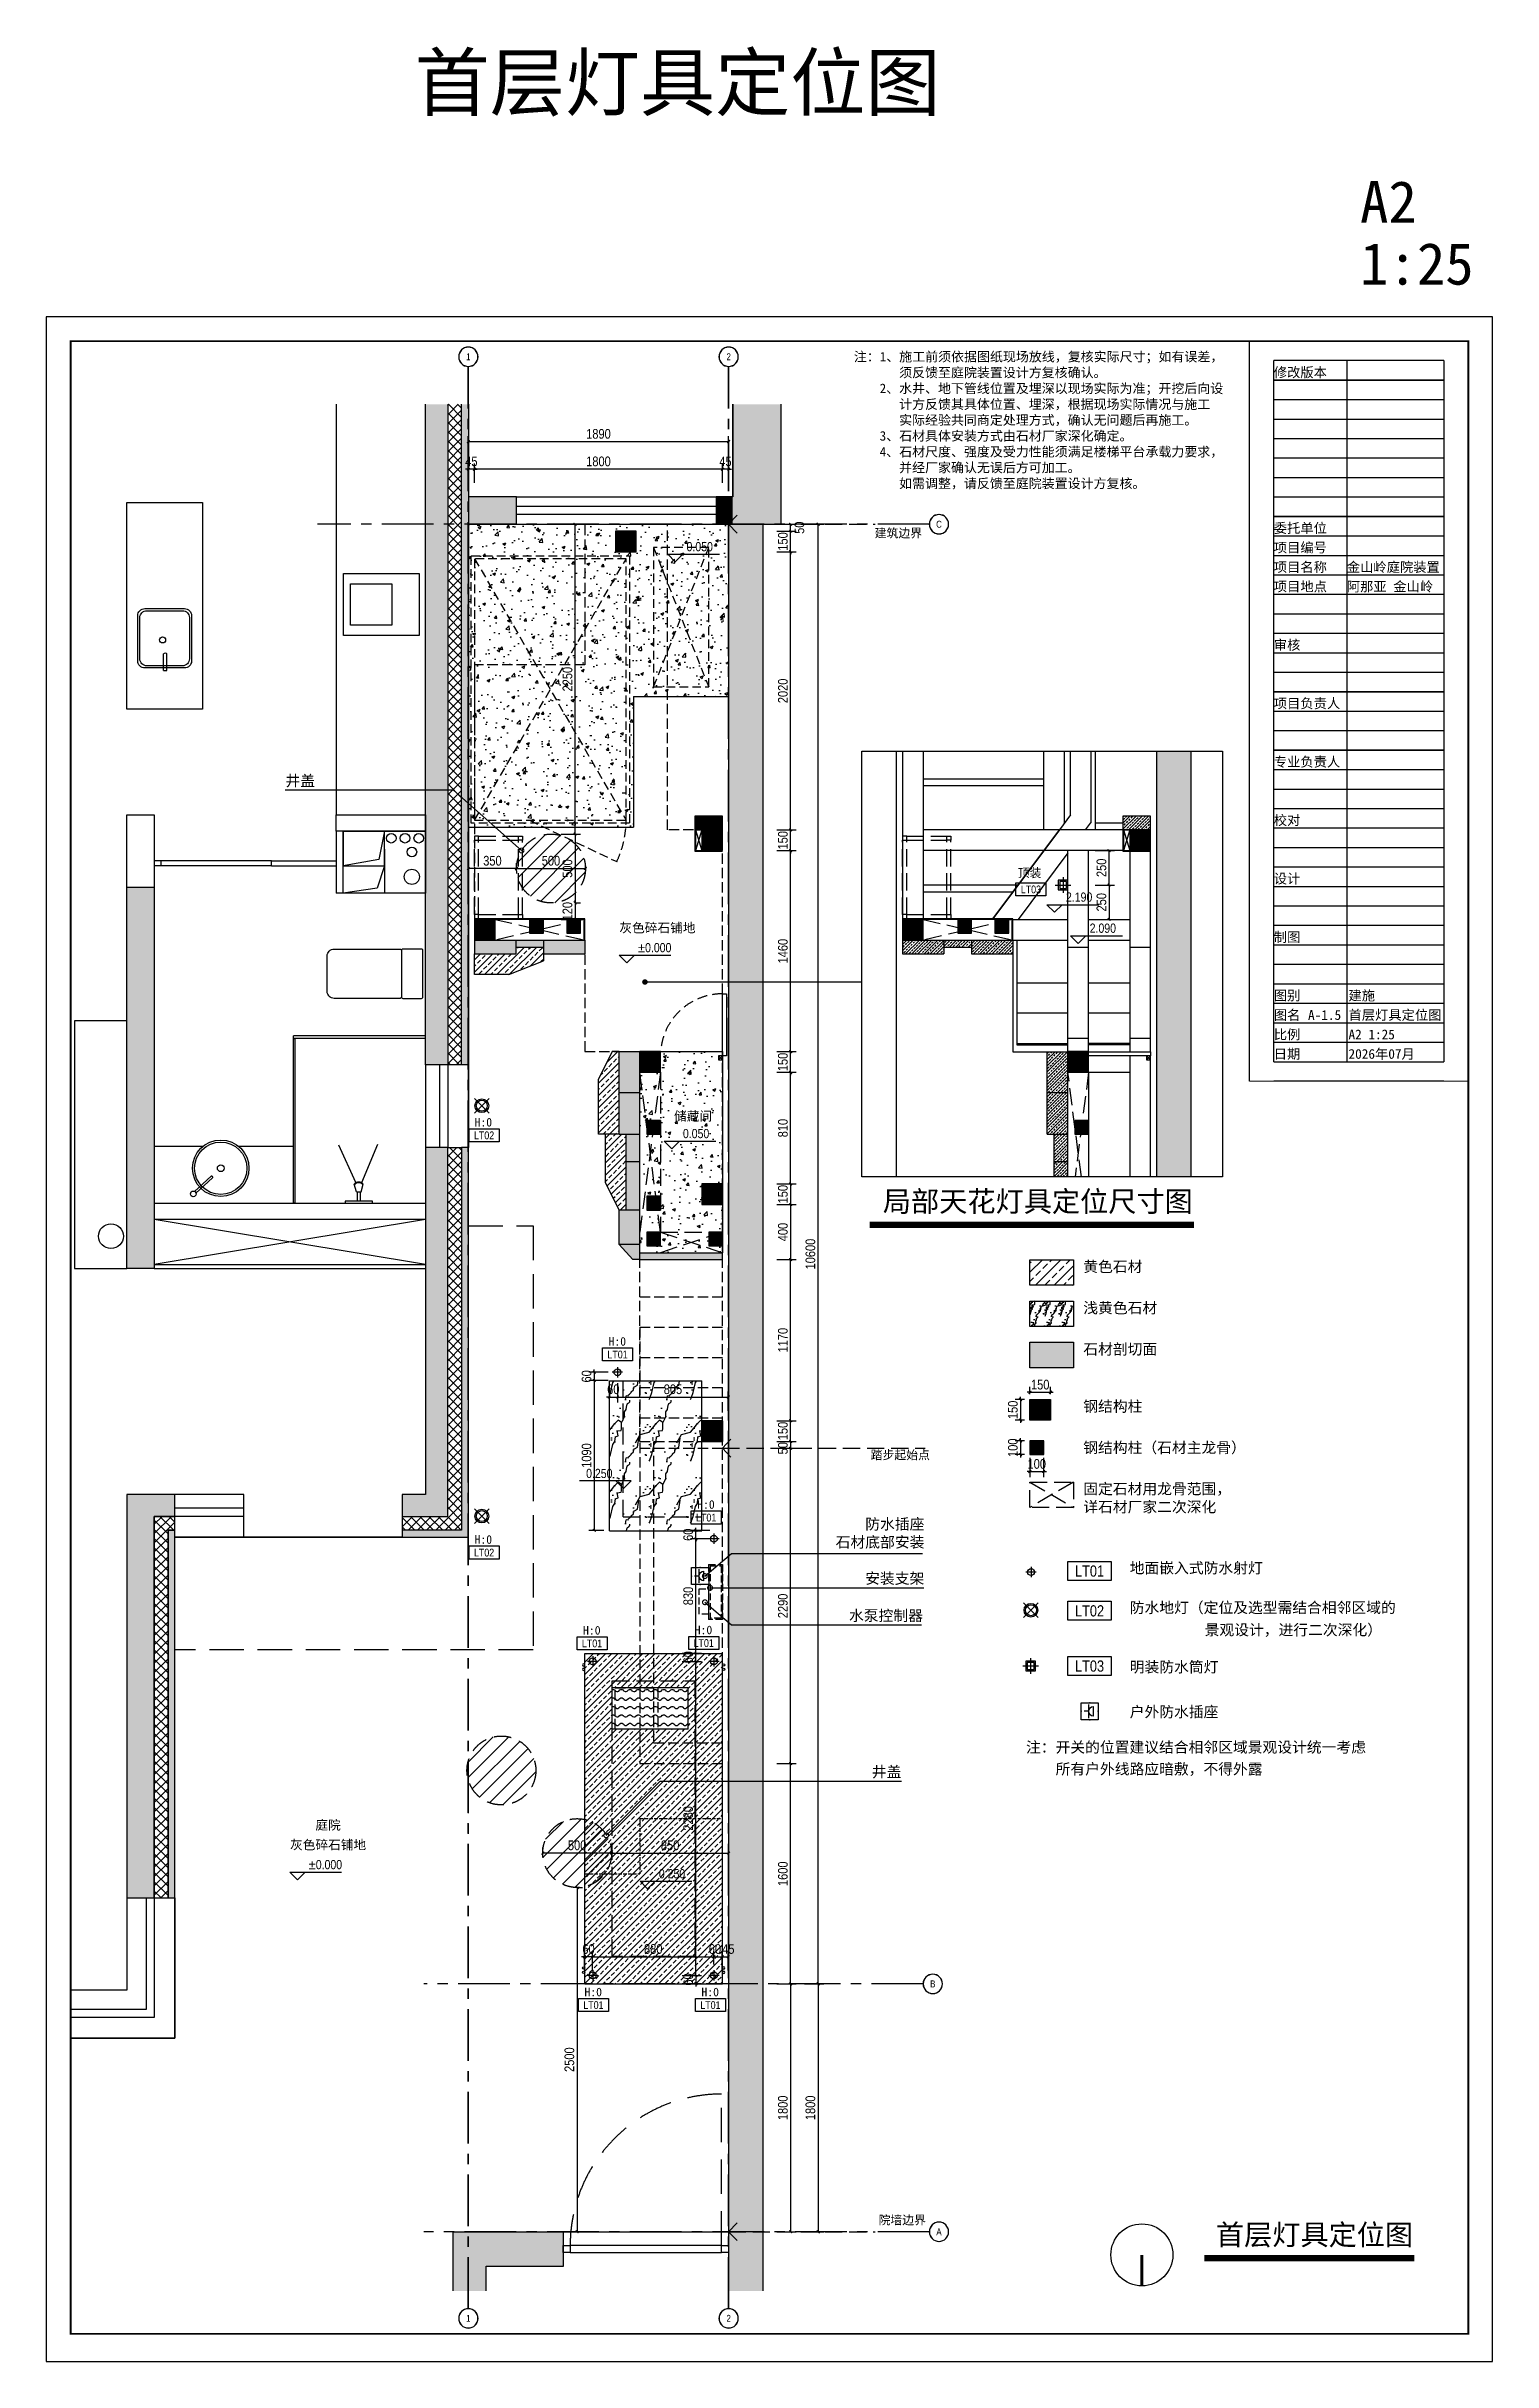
# Model space of a CAD drawing. Extents: x 9928 to 93764, y -101273 to -34887.
# Drawn here: x 36125 to 46626, y -70437 to -53622 of the extents above; entities that cross this region are included whole.
import ezdxf
from ezdxf import colors
from ezdxf.entities.mleader import LeaderData, LeaderLine
from ezdxf.enums import TextEntityAlignment as Align
from ezdxf.math import Vec2, Vec3

# ---------------------------------------------------------------- set-up
doc = ezdxf.new("R2010")
doc.units = 0
doc.header["$LTSCALE"] = 1000
doc.header["$MEASUREMENT"] = 0
for name, pattern in [('CENTER', [2, 1.25, -0.25, 0.25, -0.25]), ('DASH', [0.35, 0.25, -0.1]), ('HIDDEN', [0.375, 0.25, -0.125])]:
    doc.linetypes.add(name, pattern=pattern)
doc.layers.add('_0', color=7, linetype='Continuous', lineweight=25)
doc.layers.add('MATERAL LIST-A1$0$MATERAL LIST-A1$0$A-ANNO-NOTE', color=4, linetype='Continuous', lineweight=9)
for name, color, linetype in [('A', 163, 'CENTER'), ('A-ANNO-DIMS', 6, 'Continuous'), ('A-ANNO-NOTE', 4, 'Continuous'), ('A-DOOR-FULL', 25, 'Continuous'), ('A-DOOR-SWNG', 21, 'HIDDEN'), ('A-FLOR-HRAL', 42, 'Continuous'), ('A-FLOR-OVHD', 111, 'HIDDEN'), ('A-FLOR-STRS', 54, 'Continuous'), ('A-FURN-FREE', 91, 'Continuous'), ('A-FURN-PATT-251', 251, 'Continuous'), ('A-GLAZ-MULL', 16, 'Continuous'), ('A-PRTN-PRHT', 216, 'Continuous'), ('A-SECT-005', 5, 'Continuous'), ('A-WALL-FULL', 5, 'Continuous'), ('LIGHT190', 190, 'Continuous'), ('MATERAL LIST-A1$0$Elect LIST$0$A-CLNG-ELEC', 10, 'Continuous'), ('MATERAL LIST-A1$0$MATERAL LIST-A1$0$A-ANNO-RNME', 1, 'Continuous'), ('S-COLS', 5, 'Continuous'), ('S-GRID-IDEN', 4, 'Continuous'), ('SPACE_HATCH', 8, 'Continuous'), ('设备', 150, 'Continuous')]:
    doc.layers.add(name, color=color, linetype=linetype)
doc.layers.add('A-ANNO-NPLT', color=250, linetype='Continuous', plot=False)
doc.styles.add('DIM', font='ARIALN.TTF')
doc.styles.add('DIM_T3', font='ARIALN.TTF')
doc.styles.add('EN', font='ARIALN.TTF')
doc.styles.add('EN1', font='ARIALN.TTF')
doc.styles.add('MATERAL LIST-A1$0$MATERAL LIST-A1$0$EN1', font='ARIALN.TTF', dxfattribs={"height": 2.5})
doc.styles.get("Standard").update_dxf_attribs({"font": 'gbenor.shx', "bigfont": 'gbcbig.shx'})
doc.styles.add('TBLK-A1$0$EN', font='')
doc.styles.get('TBLK-A1$0$EN').set_extended_font_data('SimSun')
doc.dimstyles.new('_TCH_ARCH&&20', dxfattribs={"dimtxt": 70, "dimasz": 20, "dimexe": 40, "dimexo": 40, "dimgap": 20, "dimtad": 1, "dimdec": 0, "dimzin": 0, "dimdsep": 46, "dimtxsty": 'DIM_T3', "dimblk": 'ARCHTICK', "dimcen": 0.09, "dimclrd": 6, "dimclre": 6, "dimclrt": 6, "dimazin": 2, "dimtfac": 1, "dimtdec": 0, "dimtix": 1, "dimtmove": 2, "dimatfit": 3, "dimfxl": 100, "dimfxlon": 1, "dimtolj": 1, "dimtzin": 0, "dimarcsym": 0})
pattern_1 = [(45, (7726.124, 17941.388), (-22.45064, 22.45064), []), (45, (7748.574, 17941.388), (-22.45064, 22.45064), [15.875, -7.9375])]
pattern_2 = [(135, (672692.57, -481348.93), (-33.6759605, -33.6759605), []), (225, (672692.57, -481348.93), (33.6759605, -33.6759605), [])]
pattern_3 = [(50, (133.83, 20699.29), (215.17805, -18.82564), [22.5, -247.5]), (355, (133.83, 20699.29), (-41.6254, 225.65764), [18, -198]), (100.4514, (151.76, 20697.72), (173.5528, 206.83186), [19.12206, -210.34263]), (46.1842, (133.83, 20759.3), (320.1723, -49.6557), [33.75, -371.25]), (96.6356, (160.5, 20755.15), (280.3988, 292.2354), [28.6831, -315.5139]), (351.1842, (133.83, 20759.3), (280.3986, 292.2356), [27, -297]), (21, (163.83, 20744.29), (179.0721, -120.78567), [22.5, -247.5]), (326, (163.83, 20744.29), (72.9946, 217.545), [18, -198]), (71.4514, (178.75, 20734.22), (252.0668, 96.75915), [19.12206, -210.34263]), (37.5, (133.83, 20699.29), (3.647957, 99.868156), [0, -195.6, 0, -201, 0, -198.75]), (7.5, (133.83, 20699.29), (78.92086, 118.32351), [0, -114.6, 0, -191.1, 0, -75.75]), (327.5, (66.93, 20699.29), (160.14673, -6.76646), [0, -75, 0, -234, 0, -310.5]), (317.5, (36.93, 20699.29), (174.95585, 30.0315), [0, -97.5, 0, -155.4, 0, -220.5])]
pattern_4 = [(45, (13055.48, 20699.29), (-44.90128, 44.90128), []), (45, (13100.38, 20699.29), (-44.90128, 44.90128), [31.75, -15.875])]

msp = doc.modelspace()

# ---------------------------------------------------------------- texts
at = {"layer": 'A-ANNO-DIMS', "char_height": 63, "attachment_point": 3}
for s, insert in [('{\\fSimSun|b0|i0|c134|p2;建筑边界}', (42483.2, -57126.1)), ('{\\fSimSun|b0|i0|c134|p2;踏步起始点}', (42539.8, -63820.7)), ('{\\fSimSun|b0|i0|c134|p2;院墙边界}', (42511.6, -69376.8))]:
    msp.add_mtext(s, dxfattribs=dict(at, insert=insert))
at = {"layer": 'A-ANNO-NOTE', "style": 'TBLK-A1$0$EN'}
for s, p in [('建施', (45579.3, -60571.9)), ('A-1.5', (45285.6, -60713.3)), ('首层灯具定位图', (45579.3, -60713.3))]:
    msp.add_text(s, height=70.71, dxfattribs=at).set_placement(p, align=Align.BOTTOM_LEFT)
at = {"layer": 'A-ANNO-NOTE'}
for s, width, insert, char_height, attachment_point in [('{\\fSimSun|b0|i0|c134|p2;首层灯具定位图 }', 7015.298, (38798.7, -54132.8), 400, 7), ('{\\fSimSun|b0|i0|c134|p2;局部天花灯具定位尺寸图 }', 2526.211, (44449.2, -61935.2), 150, 3), ('{\\fSimSun|b0|i0|c134|p2;首层灯具定位图 }', 3567.462, (46048.6, -69439.4), 150, 3)]:
    msp.add_mtext_dynamic_manual_height_columns(s, width=width, gutter_width=1750, heights=[0], dxfattribs=dict(at, insert=insert, char_height=char_height, attachment_point=attachment_point))
at = {"layer": 'A-ANNO-NOTE', "char_height": 67.5, "width": 711.432, "attachment_point": 1, "style": 'DIM'}
for s, insert in [('{\\fSimSun|b0|i0|c134|p2;灰色碎石铺地}', (40285.7, -59989.8)), ('{\\fSimSun|b0|i0|c134|p2;储藏间}', (40682.8, -61356.7)), ('{\\fSimSun|b0|i0|c134|p2;庭院}', (38078.9, -66505.3)), ('{\\fSimSun|b0|i0|c134|p2;灰色碎石铺地}', (37895, -66648.8))]:
    msp.add_mtext(s, dxfattribs=dict(at, insert=insert))
at = {"layer": 'MATERAL LIST-A1$0$MATERAL LIST-A1$0$A-ANNO-NOTE', "insert": (43179.4, -59594.2), "char_height": 62.5, "width": 333.87, "attachment_point": 1, "style": 'MATERAL LIST-A1$0$MATERAL LIST-A1$0$EN1'}
msp.add_mtext('{\\fSimSun|b0|i0|c134|p2;顶装}', dxfattribs=at)

# ---------------------------------------------------------------- blocks, each defined once
blk = doc.blocks.new('MATERAL LIST-A1$0$MATERAL LIST-A1$0$MATID')
blk.add_lwpolyline([(0, 3.4), (7.75, 3.4), (7.75, 0), (0, 0)], close=True)
at = {"style": 'MATERAL LIST-A1$0$MATERAL LIST-A1$0$EN1'}
blk.add_attdef('XX-XX', text='', height=2, dxfattribs=at).set_placement((175.67, 0.67), align=Align.CENTER)
blk = doc.blocks.new('DFGHFGH')
at = {"layer": 'A-ANNO-NOTE'}
blk.add_line((367305, -290441), (368431, -290441), dxfattribs=at)
blk.add_lwpolyline([(367305, -290441), (367471, -290607), (367638, -290441)], dxfattribs=at)
at = {"layer": 'A-ANNO-NOTE', "style": 'EN'}
blk.add_attdef('±0.000', (367716, -290376), '', height=200, dxfattribs=at)
blk = doc.blocks.new('_ArchTick')
at = {"color": 0, "linetype": 'ByBlock', "const_width": 0.4}
blk.add_lwpolyline([(-0.5, -0.5), (0.5, 0.5)], dxfattribs=at)
blk = doc.blocks.new('*D538')
at = {"layer": 'A-ANNO-DIMS', "color": 6, "lineweight": -2, "transparency": 16777216}
for p, q in [((41429, -66093), (41569, -66093)), ((41529, -67693), (41529, -66093)), ((41429, -67693), (41569, -67693))]:
    blk.add_line(p, q, dxfattribs=at)
at = {"layer": 'Defpoints', "color": 0, "transparency": 16777216}
for p in [(41034, -66093), (41529, -66093), (41034, -67693)]:
    blk.add_point(p, dxfattribs=at)
at = {"layer": 'A-ANNO-DIMS', "color": 6, "lineweight": -2, "transparency": 16777216, "xscale": 20, "yscale": 20, "zscale": 20}
for p, rotation in [((41529, -66093), 90), ((41529, -67693), 270)]:
    blk.add_blockref('_ArchTick', p, dxfattribs=dict(at, rotation=rotation))
at = {"layer": 'A-ANNO-DIMS', "color": 6, "transparency": 16777216, "insert": (41473, -66893), "char_height": 70, "attachment_point": 5, "rotation": 90, "style": 'DIM_T3'}
blk.add_mtext('\\A1;1600', dxfattribs=at)
blk = doc.blocks.new('*D539')
at = {"layer": 'A-ANNO-DIMS', "color": 6, "lineweight": -2, "transparency": 16777216}
for p, q in [((41429, -67693), (41569, -67693)), ((41529, -67693), (41529, -69493)), ((41429, -69493), (41569, -69493))]:
    blk.add_line(p, q, dxfattribs=at)
at = {"layer": 'Defpoints', "color": 0, "transparency": 16777216}
for p in [(41034, -67693), (41029, -69493), (41529, -69493)]:
    blk.add_point(p, dxfattribs=at)
at = {"layer": 'A-ANNO-DIMS', "color": 6, "lineweight": -2, "transparency": 16777216, "xscale": 20, "yscale": 20, "zscale": 20}
for p, rotation in [((41529, -67693), 90), ((41529, -69493), 270)]:
    blk.add_blockref('_ArchTick', p, dxfattribs=dict(at, rotation=rotation))
at = {"layer": 'A-ANNO-DIMS', "color": 6, "transparency": 16777216, "insert": (41473, -68593), "char_height": 70, "attachment_point": 5, "rotation": 90, "style": 'DIM_T3'}
blk.add_mtext('\\A1;1800', dxfattribs=at)
blk = doc.blocks.new('*D540')
at = {"layer": 'A-ANNO-DIMS', "color": 6, "lineweight": -2, "transparency": 16777216}
for p, q in [((41429, -63803), (41569, -63803)), ((41529, -66093), (41529, -63803)), ((41429, -66093), (41569, -66093))]:
    blk.add_line(p, q, dxfattribs=at)
at = {"layer": 'Defpoints', "color": 0, "transparency": 16777216}
for p in [(41034, -63803), (41529, -63803), (41034, -66093)]:
    blk.add_point(p, dxfattribs=at)
at = {"layer": 'A-ANNO-DIMS', "color": 6, "lineweight": -2, "transparency": 16777216, "xscale": 20, "yscale": 20, "zscale": 20}
for p, rotation in [((41529, -63803), 90), ((41529, -66093), 270)]:
    blk.add_blockref('_ArchTick', p, dxfattribs=dict(at, rotation=rotation))
at = {"layer": 'A-ANNO-DIMS', "color": 6, "transparency": 16777216, "insert": (41473, -64948), "char_height": 70, "attachment_point": 5, "rotation": 90, "style": 'DIM_T3'}
blk.add_mtext('\\A1;2290', dxfattribs=at)
blk = doc.blocks.new('*D541')
at = {"layer": 'A-ANNO-DIMS', "color": 6, "lineweight": -2, "transparency": 16777216}
for p, q in [((41429, -61073), (41569, -61073)), ((41529, -61883), (41529, -61073)), ((41429, -61883), (41569, -61883))]:
    blk.add_line(p, q, dxfattribs=at)
at = {"layer": 'Defpoints', "color": 0, "transparency": 16777216}
for p in [(40589, -61073), (41529, -61073), (40884, -61883)]:
    blk.add_point(p, dxfattribs=at)
at = {"layer": 'A-ANNO-DIMS', "color": 6, "lineweight": -2, "transparency": 16777216, "xscale": 20, "yscale": 20, "zscale": 20}
for p, rotation in [((41529, -61073), 90), ((41529, -61883), 270)]:
    blk.add_blockref('_ArchTick', p, dxfattribs=dict(at, rotation=rotation))
at = {"layer": 'A-ANNO-DIMS', "color": 6, "transparency": 16777216, "insert": (41473, -61478), "char_height": 70, "attachment_point": 5, "rotation": 90, "style": 'DIM_T3'}
blk.add_mtext('\\A1;810', dxfattribs=at)
blk = doc.blocks.new('*D542')
at = {"layer": 'A-ANNO-DIMS', "color": 6, "lineweight": -2, "transparency": 16777216}
for p, q in [((41429, -60923), (41569, -60923)), ((41529, -60923), (41529, -60903)), ((41529, -61073), (41529, -60923)), ((41429, -61073), (41569, -61073)), ((41529, -61073), (41529, -61093))]:
    blk.add_line(p, q, dxfattribs=at)
at = {"layer": 'Defpoints', "color": 0, "transparency": 16777216}
for p in [(40585, -60923), (41529, -60923), (40589, -61073)]:
    blk.add_point(p, dxfattribs=at)
at = {"layer": 'A-ANNO-DIMS', "color": 6, "lineweight": -2, "transparency": 16777216, "xscale": 20, "yscale": 20, "zscale": 20}
for p, rotation in [((41529, -60923), 270), ((41529, -61073), 90)]:
    blk.add_blockref('_ArchTick', p, dxfattribs=dict(at, rotation=rotation))
at = {"layer": 'A-ANNO-DIMS', "color": 6, "transparency": 16777216, "insert": (41473, -60998), "char_height": 70, "attachment_point": 5, "rotation": 90, "style": 'DIM_T3'}
blk.add_mtext('\\A1;150', dxfattribs=at)
blk = doc.blocks.new('*D543')
at = {"layer": 'A-ANNO-DIMS', "color": 6, "lineweight": -2, "transparency": 16777216}
for p, q in [((41429, -59463), (41569, -59463)), ((41529, -60923), (41529, -59463)), ((41429, -60923), (41569, -60923))]:
    blk.add_line(p, q, dxfattribs=at)
at = {"layer": 'Defpoints', "color": 0, "transparency": 16777216}
for p in [(41034, -59463), (41529, -59463), (40585, -60923)]:
    blk.add_point(p, dxfattribs=at)
at = {"layer": 'A-ANNO-DIMS', "color": 6, "lineweight": -2, "transparency": 16777216, "xscale": 20, "yscale": 20, "zscale": 20}
for p, rotation in [((41529, -59463), 90), ((41529, -60923), 270)]:
    blk.add_blockref('_ArchTick', p, dxfattribs=dict(at, rotation=rotation))
at = {"layer": 'A-ANNO-DIMS', "color": 6, "transparency": 16777216, "insert": (41473, -60193), "char_height": 70, "attachment_point": 5, "rotation": 90, "style": 'DIM_T3'}
blk.add_mtext('\\A1;1460', dxfattribs=at)
blk = doc.blocks.new('*D544')
at = {"layer": 'A-ANNO-DIMS', "color": 6, "lineweight": -2, "transparency": 16777216}
for p, q in [((41429, -59313), (41569, -59313)), ((41529, -59313), (41529, -59293)), ((41529, -59463), (41529, -59313)), ((41429, -59463), (41569, -59463)), ((41529, -59463), (41529, -59483))]:
    blk.add_line(p, q, dxfattribs=at)
at = {"layer": 'Defpoints', "color": 0, "transparency": 16777216}
for p in [(41034, -59313), (41529, -59313), (41034, -59463)]:
    blk.add_point(p, dxfattribs=at)
at = {"layer": 'A-ANNO-DIMS', "color": 6, "lineweight": -2, "transparency": 16777216, "xscale": 20, "yscale": 20, "zscale": 20}
for p, rotation in [((41529, -59313), 270), ((41529, -59463), 90)]:
    blk.add_blockref('_ArchTick', p, dxfattribs=dict(at, rotation=rotation))
at = {"layer": 'A-ANNO-DIMS', "color": 6, "transparency": 16777216, "insert": (41473, -59388), "char_height": 70, "attachment_point": 5, "rotation": 90, "style": 'DIM_T3'}
blk.add_mtext('\\A1;150', dxfattribs=at)
blk = doc.blocks.new('*D545')
at = {"layer": 'A-ANNO-DIMS', "color": 6, "lineweight": -2, "transparency": 16777216}
for p, q in [((41429, -57293), (41569, -57293)), ((41529, -59313), (41529, -57293)), ((41429, -59313), (41569, -59313))]:
    blk.add_line(p, q, dxfattribs=at)
at = {"layer": 'Defpoints', "color": 0, "transparency": 16777216}
for p in [(40409, -57293), (41529, -57293), (41034, -59313)]:
    blk.add_point(p, dxfattribs=at)
at = {"layer": 'A-ANNO-DIMS', "color": 6, "lineweight": -2, "transparency": 16777216, "xscale": 20, "yscale": 20, "zscale": 20}
for p, rotation in [((41529, -57293), 90), ((41529, -59313), 270)]:
    blk.add_blockref('_ArchTick', p, dxfattribs=dict(at, rotation=rotation))
at = {"layer": 'A-ANNO-DIMS', "color": 6, "transparency": 16777216, "insert": (41473, -58303), "char_height": 70, "attachment_point": 5, "rotation": 90, "style": 'DIM_T3'}
blk.add_mtext('\\A1;2020', dxfattribs=at)
blk = doc.blocks.new('*D547')
at = {"layer": 'A-ANNO-DIMS', "color": 6, "lineweight": -2, "transparency": 16777216}
for p, q in [((41629, -57093), (41769, -57093)), ((41729, -67693), (41729, -57093)), ((41629, -67693), (41769, -67693))]:
    blk.add_line(p, q, dxfattribs=at)
at = {"layer": 'Defpoints', "color": 0, "transparency": 16777216}
for p in [(41079, -57093), (41729, -57093), (41079, -67693)]:
    blk.add_point(p, dxfattribs=at)
at = {"layer": 'A-ANNO-DIMS', "color": 6, "lineweight": -2, "transparency": 16777216, "xscale": 20, "yscale": 20, "zscale": 20}
for p, rotation in [((41729, -57093), 90), ((41729, -67693), 270)]:
    blk.add_blockref('_ArchTick', p, dxfattribs=dict(at, rotation=rotation))
at = {"layer": 'A-ANNO-DIMS', "color": 6, "transparency": 16777216, "insert": (41673, -62393), "char_height": 70, "attachment_point": 5, "rotation": 90, "style": 'DIM_T3'}
blk.add_mtext('\\A1;10600', dxfattribs=at)
blk = doc.blocks.new('*D546')
at = {"layer": 'A-ANNO-DIMS', "color": 6, "lineweight": -2, "transparency": 16777216}
for p, q in [((39189, -56593), (39189, -56453)), ((39189, -56493), (41079, -56493)), ((41079, -56593), (41079, -56453))]:
    blk.add_line(p, q, dxfattribs=at)
at = {"layer": 'Defpoints', "color": 0, "transparency": 16777216}
for p in [(41079, -56493), (39189, -57093), (41079, -57093)]:
    blk.add_point(p, dxfattribs=at)
at = {"layer": 'A-ANNO-DIMS', "color": 6, "lineweight": -2, "transparency": 16777216, "xscale": 20, "yscale": 20, "zscale": 20, "rotation": 180}
blk.add_blockref('_ArchTick', (39189, -56493), dxfattribs=at)
at = {"layer": 'A-ANNO-DIMS', "color": 6, "lineweight": -2, "transparency": 16777216, "xscale": 20, "yscale": 20, "zscale": 20}
blk.add_blockref('_ArchTick', (41079, -56493), dxfattribs=at)
at = {"layer": 'A-ANNO-DIMS', "color": 6, "transparency": 16777216, "insert": (40134, -56437), "char_height": 70, "attachment_point": 5, "style": 'DIM_T3'}
blk.add_mtext('\\A1;1890', dxfattribs=at)
blk = doc.blocks.new('*D528')
at = {"layer": 'A-ANNO-DIMS', "color": 6, "lineweight": -2, "transparency": 16777216}
for p, q in [((41429, -62433), (41569, -62433)), ((41529, -63603), (41529, -62433)), ((41429, -63603), (41569, -63603))]:
    blk.add_line(p, q, dxfattribs=at)
at = {"layer": 'Defpoints', "color": 0, "transparency": 16777216}
for p in [(41034, -62433), (41529, -62433), (41034, -63603)]:
    blk.add_point(p, dxfattribs=at)
at = {"layer": 'A-ANNO-DIMS', "color": 6, "lineweight": -2, "transparency": 16777216, "xscale": 20, "yscale": 20, "zscale": 20}
for p, rotation in [((41529, -62433), 90), ((41529, -63603), 270)]:
    blk.add_blockref('_ArchTick', p, dxfattribs=dict(at, rotation=rotation))
at = {"layer": 'A-ANNO-DIMS', "color": 6, "transparency": 16777216, "insert": (41473, -63018), "char_height": 70, "attachment_point": 5, "rotation": 90, "style": 'DIM_T3'}
blk.add_mtext('\\A1;1170', dxfattribs=at)
blk = doc.blocks.new('*D529')
at = {"layer": 'A-ANNO-DIMS', "color": 6, "lineweight": -2, "transparency": 16777216}
for p, q in [((41429, -63603), (41569, -63603)), ((41529, -63603), (41529, -63583)), ((41529, -63753), (41529, -63603)), ((41429, -63753), (41569, -63753)), ((41529, -63753), (41529, -63773))]:
    blk.add_line(p, q, dxfattribs=at)
at = {"layer": 'Defpoints', "color": 0, "transparency": 16777216}
for p in [(40884, -63603), (41529, -63603), (41034, -63753)]:
    blk.add_point(p, dxfattribs=at)
at = {"layer": 'A-ANNO-DIMS', "color": 6, "lineweight": -2, "transparency": 16777216, "xscale": 20, "yscale": 20, "zscale": 20}
for p, rotation in [((41529, -63603), 270), ((41529, -63753), 90)]:
    blk.add_blockref('_ArchTick', p, dxfattribs=dict(at, rotation=rotation))
at = {"layer": 'A-ANNO-DIMS', "color": 6, "transparency": 16777216, "insert": (41473, -63678), "char_height": 70, "attachment_point": 5, "rotation": 90, "style": 'DIM_T3'}
blk.add_mtext('\\A1;150', dxfattribs=at)
blk = doc.blocks.new('*D530')
at = {"layer": 'A-ANNO-DIMS', "color": 6, "lineweight": -2, "transparency": 16777216}
for p, q in [((41429, -57143), (41569, -57143)), ((41529, -57143), (41529, -57123)), ((41529, -57293), (41529, -57143)), ((41429, -57293), (41569, -57293)), ((41529, -57293), (41529, -57313))]:
    blk.add_line(p, q, dxfattribs=at)
at = {"layer": 'Defpoints', "color": 0, "transparency": 16777216}
for p in [(40409, -57143), (41529, -57143), (40409, -57293)]:
    blk.add_point(p, dxfattribs=at)
at = {"layer": 'A-ANNO-DIMS', "color": 6, "lineweight": -2, "transparency": 16777216, "xscale": 20, "yscale": 20, "zscale": 20}
for p, rotation in [((41529, -57143), 270), ((41529, -57293), 90)]:
    blk.add_blockref('_ArchTick', p, dxfattribs=dict(at, rotation=rotation))
at = {"layer": 'A-ANNO-DIMS', "color": 6, "transparency": 16777216, "insert": (41473, -57218), "char_height": 70, "attachment_point": 5, "rotation": 90, "style": 'DIM_T3'}
blk.add_mtext('\\A1;150', dxfattribs=at)
blk = doc.blocks.new('*D531')
at = {"layer": 'A-ANNO-DIMS', "color": 6, "lineweight": -2, "transparency": 16777216}
for p, q in [((41429, -57093), (41569, -57093)), ((41429, -57143), (41569, -57143)), ((41529, -57143), (41529, -57093))]:
    blk.add_line(p, q, dxfattribs=at)
at = {"layer": 'Defpoints', "color": 0, "transparency": 16777216}
for p in [(40409, -57143), (40989, -57093), (41529, -57093)]:
    blk.add_point(p, dxfattribs=at)
at = {"layer": 'A-ANNO-DIMS', "color": 6, "lineweight": -2, "transparency": 16777216, "xscale": 20, "yscale": 20, "zscale": 20}
for p, rotation in [((41529, -57093), 90), ((41529, -57143), 270)]:
    blk.add_blockref('_ArchTick', p, dxfattribs=dict(at, rotation=rotation))
at = {"layer": 'A-ANNO-DIMS', "color": 6, "transparency": 16777216, "insert": (41593, -57118), "char_height": 70, "attachment_point": 5, "rotation": 90, "style": 'DIM_T3'}
blk.add_mtext('\\A1;50', dxfattribs=at)
blk = doc.blocks.new('*D532')
at = {"layer": 'A-ANNO-DIMS', "color": 6, "lineweight": -2, "transparency": 16777216}
for p, q in [((41034, -56793), (41034, -56653)), ((41079, -56793), (41079, -56653)), ((41034, -56693), (41014, -56693)), ((41079, -56693), (41034, -56693)), ((41079, -56693), (41099, -56693))]:
    blk.add_line(p, q, dxfattribs=at)
at = {"layer": 'Defpoints', "color": 0, "transparency": 16777216}
for p in [(41034, -56693), (41034, -59213), (41079, -59213)]:
    blk.add_point(p, dxfattribs=at)
at = {"layer": 'A-ANNO-DIMS', "color": 6, "lineweight": -2, "transparency": 16777216, "xscale": 20, "yscale": 20, "zscale": 20}
blk.add_blockref('_ArchTick', (41034, -56693), dxfattribs=at)
at = {"layer": 'A-ANNO-DIMS', "color": 6, "lineweight": -2, "transparency": 16777216, "xscale": 20, "yscale": 20, "zscale": 20, "rotation": 180}
blk.add_blockref('_ArchTick', (41079, -56693), dxfattribs=at)
at = {"layer": 'A-ANNO-DIMS', "color": 6, "transparency": 16777216, "insert": (41056, -56637), "char_height": 70, "attachment_point": 5, "style": 'DIM_T3'}
blk.add_mtext('\\A1;45', dxfattribs=at)
blk = doc.blocks.new('*D533')
at = {"layer": 'A-ANNO-DIMS', "color": 6, "lineweight": -2, "transparency": 16777216}
for p, q in [((39234, -56793), (39234, -56653)), ((41034, -56793), (41034, -56653)), ((41034, -56693), (39234, -56693))]:
    blk.add_line(p, q, dxfattribs=at)
at = {"layer": 'Defpoints', "color": 0, "transparency": 16777216}
for p in [(39234, -56693), (39234, -58113), (41034, -59213)]:
    blk.add_point(p, dxfattribs=at)
at = {"layer": 'A-ANNO-DIMS', "color": 6, "lineweight": -2, "transparency": 16777216, "xscale": 20, "yscale": 20, "zscale": 20, "rotation": 180}
blk.add_blockref('_ArchTick', (39234, -56693), dxfattribs=at)
at = {"layer": 'A-ANNO-DIMS', "color": 6, "lineweight": -2, "transparency": 16777216, "xscale": 20, "yscale": 20, "zscale": 20}
blk.add_blockref('_ArchTick', (41034, -56693), dxfattribs=at)
at = {"layer": 'A-ANNO-DIMS', "color": 6, "transparency": 16777216, "insert": (40134, -56637), "char_height": 70, "attachment_point": 5, "style": 'DIM_T3'}
blk.add_mtext('\\A1;1800', dxfattribs=at)
blk = doc.blocks.new('*D534')
at = {"layer": 'A-ANNO-DIMS', "color": 6, "lineweight": -2, "transparency": 16777216}
for p, q in [((39189, -56793), (39189, -56653)), ((39234, -56793), (39234, -56653)), ((39189, -56693), (39169, -56693)), ((39234, -56693), (39189, -56693)), ((39234, -56693), (39254, -56693))]:
    blk.add_line(p, q, dxfattribs=at)
at = {"layer": 'Defpoints', "color": 0, "transparency": 16777216}
for p in [(39189, -56693), (39189, -56893), (39234, -58113)]:
    blk.add_point(p, dxfattribs=at)
at = {"layer": 'A-ANNO-DIMS', "color": 6, "lineweight": -2, "transparency": 16777216, "xscale": 20, "yscale": 20, "zscale": 20}
blk.add_blockref('_ArchTick', (39189, -56693), dxfattribs=at)
at = {"layer": 'A-ANNO-DIMS', "color": 6, "lineweight": -2, "transparency": 16777216, "xscale": 20, "yscale": 20, "zscale": 20, "rotation": 180}
blk.add_blockref('_ArchTick', (39234, -56693), dxfattribs=at)
at = {"layer": 'A-ANNO-DIMS', "color": 6, "transparency": 16777216, "insert": (39211, -56637), "char_height": 70, "attachment_point": 5, "style": 'DIM_T3'}
blk.add_mtext('\\A1;45', dxfattribs=at)
blk = doc.blocks.new('*D535')
at = {"layer": 'A-ANNO-DIMS', "color": 6, "lineweight": -2, "transparency": 16777216}
for p, q in [((41429, -63753), (41569, -63753)), ((41429, -63803), (41569, -63803)), ((41529, -63753), (41529, -63803))]:
    blk.add_line(p, q, dxfattribs=at)
at = {"layer": 'Defpoints', "color": 0, "transparency": 16777216}
for p in [(41034, -63753), (41034, -63803), (41529, -63803)]:
    blk.add_point(p, dxfattribs=at)
at = {"layer": 'A-ANNO-DIMS', "color": 6, "lineweight": -2, "transparency": 16777216, "xscale": 20, "yscale": 20, "zscale": 20}
for p, rotation in [((41529, -63753), 90), ((41529, -63803), 270)]:
    blk.add_blockref('_ArchTick', p, dxfattribs=dict(at, rotation=rotation))
at = {"layer": 'A-ANNO-DIMS', "color": 6, "transparency": 16777216, "insert": (41473, -63803), "char_height": 70, "attachment_point": 5, "rotation": 90, "style": 'DIM_T3'}
blk.add_mtext('\\A1;50', dxfattribs=at)
blk = doc.blocks.new('*D536')
at = {"layer": 'A-ANNO-DIMS', "color": 6, "lineweight": -2, "transparency": 16777216}
for p, q in [((41529, -61883), (41529, -61863)), ((41429, -61883), (41569, -61883)), ((41429, -62033), (41569, -62033)), ((41529, -61883), (41529, -62033)), ((41529, -62033), (41529, -62053))]:
    blk.add_line(p, q, dxfattribs=at)
at = {"layer": 'Defpoints', "color": 0, "transparency": 16777216}
for p in [(41034, -61883), (41034, -62033), (41529, -62033)]:
    blk.add_point(p, dxfattribs=at)
at = {"layer": 'A-ANNO-DIMS', "color": 6, "lineweight": -2, "transparency": 16777216, "xscale": 20, "yscale": 20, "zscale": 20}
for p, rotation in [((41529, -61883), 270), ((41529, -62033), 90)]:
    blk.add_blockref('_ArchTick', p, dxfattribs=dict(at, rotation=rotation))
at = {"layer": 'A-ANNO-DIMS', "color": 6, "transparency": 16777216, "insert": (41473, -61958), "char_height": 70, "attachment_point": 5, "rotation": 90, "style": 'DIM_T3'}
blk.add_mtext('\\A1;150', dxfattribs=at)
blk = doc.blocks.new('*D537')
at = {"layer": 'A-ANNO-DIMS', "color": 6, "lineweight": -2, "transparency": 16777216}
for p, q in [((41429, -62033), (41569, -62033)), ((41529, -62033), (41529, -62433)), ((41429, -62433), (41569, -62433))]:
    blk.add_line(p, q, dxfattribs=at)
at = {"layer": 'Defpoints', "color": 0, "transparency": 16777216}
for p in [(41034, -62033), (41034, -62433), (41529, -62433)]:
    blk.add_point(p, dxfattribs=at)
at = {"layer": 'A-ANNO-DIMS', "color": 6, "lineweight": -2, "transparency": 16777216, "xscale": 20, "yscale": 20, "zscale": 20}
for p, rotation in [((41529, -62033), 90), ((41529, -62433), 270)]:
    blk.add_blockref('_ArchTick', p, dxfattribs=dict(at, rotation=rotation))
at = {"layer": 'A-ANNO-DIMS', "color": 6, "transparency": 16777216, "insert": (41473, -62233), "char_height": 70, "attachment_point": 5, "rotation": 90, "style": 'DIM_T3'}
blk.add_mtext('\\A1;400', dxfattribs=at)
blk = doc.blocks.new('alsidufhasdf')
at = {"layer": 'A-ANNO-NOTE'}
blk.add_line((-71369, -56095), (-70146, -56095), dxfattribs=at)
at = {"layer": 'A-ANNO-NOTE', "const_width": 12.5, "flags": 128}
blk.add_lwpolyline([(-69971, -65800), (-69971, -51475), (-80016, -51475), (-80016, -65800)], close=True, dxfattribs=at)
at = {"layer": 'A-ANNO-NOTE', "const_width": 8.75, "flags": 128}
blk.add_lwpolyline([(-71544, -56795), (-71544, -51475)], dxfattribs=at)
at = {"layer": 'A-ANNO-NOTE', "const_width": 8.75}
for points in [[(-71369, -51755), (-70146, -51755)], [(-71369, -52735), (-70146, -52735)], [(-71369, -53575), (-70146, -53575)], [(-71369, -53995), (-70146, -53995)], [(-71369, -54415), (-70146, -54415)], [(-71369, -54835), (-70146, -54835)], [(-71369, -55255), (-70146, -55255)], [(-71369, -55675), (-70146, -55675)], [(-71369, -56095), (-70146, -56095)], [(-71544, -56795), (-69971, -56795)]]:
    blk.add_lwpolyline(points, dxfattribs=at)
at = {"layer": 'A-ANNO-NPLT'}
for p, q in [((-70146, -51615), (-71369, -51615)), ((-71369, -51755), (-70146, -51755)), ((-70844, -51615), (-70844, -56655)), ((-71369, -51895), (-70146, -51895)), ((-71369, -52035), (-70146, -52035)), ((-71369, -52175), (-70146, -52175)), ((-71369, -52315), (-70146, -52315)), ((-71369, -52455), (-70146, -52455)), ((-71369, -52595), (-70146, -52595)), ((-71369, -52735), (-70146, -52735)), ((-71369, -52875), (-70146, -52875)), ((-71369, -53015), (-70146, -53015)), ((-71369, -53155), (-70146, -53155)), ((-71369, -53295), (-70146, -53295)), ((-71369, -53435), (-70146, -53435)), ((-71369, -53575), (-70146, -53575)), ((-71369, -53715), (-70146, -53715)), ((-71369, -53855), (-70146, -53855)), ((-71369, -53995), (-70146, -53995)), ((-71369, -54135), (-70146, -54135)), ((-71369, -54275), (-70146, -54275)), ((-71369, -54415), (-70146, -54415)), ((-71369, -54555), (-70146, -54555)), ((-71369, -54695), (-70146, -54695)), ((-71369, -54835), (-70146, -54835)), ((-71369, -54975), (-70146, -54975)), ((-71369, -55115), (-70146, -55115)), ((-71369, -55255), (-70146, -55255)), ((-71369, -55395), (-70146, -55395)), ((-71369, -55535), (-70146, -55535)), ((-71369, -55815), (-70146, -55815)), ((-71369, -55955), (-70146, -55955)), ((-71369, -55955), (-70146, -55955)), ((-71369, -56095), (-70146, -56095)), ((-71369, -56095), (-70146, -56095)), ((-71369, -56235), (-70146, -56235)), ((-71369, -56235), (-70146, -56235)), ((-71369, -56235), (-70146, -56235)), ((-71369, -56375), (-70146, -56375)), ((-71369, -56375), (-70146, -56375)), ((-71369, -56515), (-70146, -56515)), ((-71369, -56515), (-70146, -56515)), ((-71369, -56655), (-70146, -56655)), ((-71369, -56655), (-70146, -56655))]:
    blk.add_line(p, q, dxfattribs=at)
blk.add_lwpolyline([(-69796, -66000), (-69796, -51300), (-80191, -51300), (-80191, -66000)], close=True, dxfattribs=at)
for points in [[(-71369, -56655), (-71369, -51615)], [(-70146, -51615), (-70146, -56655)], [(-70146, -56795), (-71369, -56795)]]:
    blk.add_lwpolyline(points, dxfattribs=at)
at = {"layer": 'A-ANNO-NOTE', "style": 'TBLK-A1$0$EN'}
for s, p in [('修改版本', (-71369, -51755)), ('委托单位', (-71369, -52875)), ('项目编号', (-71369, -53015)), ('项目名称', (-71369, -53155)), ('金山岭庭院装置', (-70844, -53155)), ('项目地点', (-71369, -53295)), ('阿那亚 金山岭', (-70844, -53295)), ('审核', (-71369, -53715)), ('项目负责人', (-71369, -54135)), ('专业负责人', (-71369, -54555)), ('校对', (-71369, -54975)), ('设计', (-71369, -55395)), ('制图', (-71369, -55815)), ('图别', (-71369, -56235)), ('图名', (-71369, -56375)), ('比例', (-71369, -56515)), ('A2 1:25', (-70832, -56515)), ('日期', (-71369, -56655)), ('2026年07月', (-70832, -56655))]:
    blk.add_text(s, height=70, dxfattribs=at).set_placement(p, align=Align.BOTTOM_LEFT)
at = {"layer": 'A-ANNO-NOTE', "char_height": 300, "attachment_point": 1, "style": 'DIM_T3'}
for s, insert in [('{\\fSimSun|b0|i0|c134|p2;A2}', (-70749, -50324)), ('{\\fSimSun|b0|i0|c134|p2;1:25}', (-70749, -50769))]:
    blk.add_mtext_dynamic_manual_height_columns(s, width=5992.16, gutter_width=1500, heights=[0], dxfattribs=dict(at, insert=insert))
blk = doc.blocks.new('TAG-COL')
blk.add_circle((0, 0), 4)
at = {"style": 'EN1'}
blk.add_attdef('NO', text='', height=2.19, dxfattribs=at).set_placement((0.01, 0.01), align=Align.MIDDLE_CENTER)
blk = doc.blocks.new('ASLIDUFHASDF')
at = {"layer": 'A', "ltscale": 0.3}
for p, q in [((17298, -90751), (17298, -76646)), ((19188, -90751), (19188, -76646)), ((20645, -77792), (16202, -77792)), ((20600, -88392), (16974, -88392)), ((20645, -90192), (16974, -90192))]:
    blk.add_line(p, q, dxfattribs=at)
at = {"layer": 'S-GRID-IDEN'}
ref = blk.add_blockref('TAG-COL', (17298, -76576), dxfattribs=dict(at, xscale=-17.5, yscale=17.5, zscale=17.5, rotation=179.9287525087452))
ref.add_attrib('NO', '1', dxfattribs={"layer": '0', "height": 50, "rotation": 359.9288, "style": 'EN1'}).set_placement((17298, -76576), align=Align.MIDDLE_CENTER)
ref = blk.add_blockref('TAG-COL', (19188, -76576), dxfattribs=dict(at, xscale=-17.5, yscale=17.5, zscale=17.5, rotation=179.9287525087452))
ref.add_attrib('NO', '2', dxfattribs={"layer": '0', "height": 50, "rotation": 359.9288, "style": 'EN1'}).set_placement((19188, -76576), align=Align.MIDDLE_CENTER)
ref = blk.add_blockref('TAG-COL', (20715, -77792), dxfattribs=dict(at, xscale=-17.5, yscale=17.5, zscale=17.5, rotation=179.9287525087452))
ref.add_attrib('NO', 'C', dxfattribs={"layer": '0', "height": 50, "rotation": 359.9288, "style": 'EN1'}).set_placement((20715, -77792), align=Align.MIDDLE_CENTER)
ref = blk.add_blockref('TAG-COL', (20670, -88392), dxfattribs=dict(at, xscale=-17.5, yscale=17.5, zscale=17.5, rotation=179.9287525087452))
ref.add_attrib('NO', 'B', dxfattribs={"layer": '0', "height": 50, "rotation": 359.9288, "style": 'EN1'}).set_placement((20670, -88392), align=Align.MIDDLE_CENTER)
ref = blk.add_blockref('TAG-COL', (20715, -90192), dxfattribs=dict(at, xscale=-17.5, yscale=17.5, zscale=17.5, rotation=179.9287525087452))
ref.add_attrib('NO', 'A', dxfattribs={"layer": '0', "height": 50, "rotation": 359.9288, "style": 'EN1'}).set_placement((20715, -90192), align=Align.MIDDLE_CENTER)
ref = blk.add_blockref('TAG-COL', (17298, -90821), dxfattribs=dict(at, xscale=-17.5, yscale=17.5, zscale=17.5, rotation=179.9287525087452))
ref.add_attrib('NO', '1', dxfattribs={"layer": '0', "height": 50, "rotation": 359.9288, "style": 'EN1'}).set_placement((17298, -90821), align=Align.MIDDLE_CENTER)
ref = blk.add_blockref('TAG-COL', (19188, -90821), dxfattribs=dict(at, xscale=-17.5, yscale=17.5, zscale=17.5, rotation=179.9287525087452))
ref.add_attrib('NO', '2', dxfattribs={"layer": '0', "height": 50, "rotation": 359.9288, "style": 'EN1'}).set_placement((19188, -90821), align=Align.MIDDLE_CENTER)
blk = doc.blocks.new('dengsdlu')
at = {"layer": 'LIGHT190'}
for p, q in [((358044, -145031), (357894, -145031)), ((357969, -144956), (357969, -145106))]:
    blk.add_line(p, q, dxfattribs=at)
blk.add_circle((357969, -145031), 50, dxfattribs=at)
blk = doc.blocks.new('dd1')
at = {"layer": 'LIGHT190'}
for p, q in [((40476, -82070), (40582, -81964)), ((40582, -82070), (40476, -81964))]:
    blk.add_line(p, q, dxfattribs=at)
for radius in [50, 40]:
    blk.add_circle((40529, -82017), radius, dxfattribs=at)
blk = doc.blocks.new('*D854')
at = {"layer": 'Defpoints', "color": 0, "transparency": 16777216}
for p in [(55136, -67648), (55136, -67783), (55196, -67783)]:
    blk.add_point(p, dxfattribs=at)
at = {"layer": 'LIGHT190', "lineweight": -2, "transparency": 16777216}
for p, q in [((55136, -67648), (55116, -67648)), ((55136, -67743), (55136, -67608)), ((55196, -67648), (55136, -67648)), ((55196, -67743), (55196, -67608)), ((55196, -67648), (55216, -67648))]:
    blk.add_line(p, q, dxfattribs=at)
at = {"layer": 'LIGHT190', "lineweight": -2, "transparency": 16777216, "xscale": 20, "yscale": 20, "zscale": 20}
blk.add_blockref('_ArchTick', (55136, -67648), dxfattribs=at)
at = {"layer": 'LIGHT190', "lineweight": -2, "transparency": 16777216, "xscale": 20, "yscale": 20, "zscale": 20, "rotation": 180}
blk.add_blockref('_ArchTick', (55196, -67648), dxfattribs=at)
at = {"layer": 'LIGHT190', "transparency": 16777216, "insert": (55166, -67592), "char_height": 70, "attachment_point": 5, "style": 'DIM_T3'}
blk.add_mtext('\\A1;60', dxfattribs=at)
blk = doc.blocks.new('*D855')
at = {"layer": 'Defpoints', "color": 0, "transparency": 16777216}
for p in [(56076, -67648), (56076, -67745), (55196, -67783)]:
    blk.add_point(p, dxfattribs=at)
at = {"layer": 'LIGHT190', "lineweight": -2, "transparency": 16777216}
for p, q in [((55196, -67743), (55196, -67608)), ((55196, -67648), (56076, -67648)), ((56076, -67705), (56076, -67608))]:
    blk.add_line(p, q, dxfattribs=at)
at = {"layer": 'LIGHT190', "lineweight": -2, "transparency": 16777216, "xscale": 20, "yscale": 20, "zscale": 20, "rotation": 180}
blk.add_blockref('_ArchTick', (55196, -67648), dxfattribs=at)
at = {"layer": 'LIGHT190', "lineweight": -2, "transparency": 16777216, "xscale": 20, "yscale": 20, "zscale": 20}
blk.add_blockref('_ArchTick', (56076, -67648), dxfattribs=at)
at = {"layer": 'LIGHT190', "transparency": 16777216, "insert": (55636, -67592), "char_height": 70, "attachment_point": 5, "style": 'DIM_T3'}
blk.add_mtext('\\A1;880', dxfattribs=at)
blk = doc.blocks.new('*D856')
at = {"layer": 'Defpoints', "color": 0, "transparency": 16777216}
for p in [(56076, -67745), (56136, -67648), (56136, -67843)]:
    blk.add_point(p, dxfattribs=at)
at = {"layer": 'LIGHT190', "lineweight": -2, "transparency": 16777216}
for p, q in [((56076, -67705), (56076, -67608)), ((56076, -67648), (56136, -67648)), ((56136, -67748), (56136, -67608))]:
    blk.add_line(p, q, dxfattribs=at)
at = {"layer": 'LIGHT190', "lineweight": -2, "transparency": 16777216, "xscale": 20, "yscale": 20, "zscale": 20, "rotation": 180}
blk.add_blockref('_ArchTick', (56076, -67648), dxfattribs=at)
at = {"layer": 'LIGHT190', "lineweight": -2, "transparency": 16777216, "xscale": 20, "yscale": 20, "zscale": 20}
blk.add_blockref('_ArchTick', (56136, -67648), dxfattribs=at)
at = {"layer": 'LIGHT190', "transparency": 16777216, "insert": (56084, -67592), "char_height": 70, "attachment_point": 5, "style": 'DIM_T3'}
blk.add_mtext('\\A1;60', dxfattribs=at)
blk = doc.blocks.new('*D857')
at = {"layer": 'Defpoints', "color": 0, "transparency": 16777216}
for p in [(56181, -67648), (56136, -67843), (56181, -67950)]:
    blk.add_point(p, dxfattribs=at)
at = {"layer": 'LIGHT190', "lineweight": -2, "transparency": 16777216}
for p, q in [((56136, -67748), (56136, -67608)), ((56136, -67648), (56181, -67648)), ((56181, -67748), (56181, -67608))]:
    blk.add_line(p, q, dxfattribs=at)
at = {"layer": 'LIGHT190', "lineweight": -2, "transparency": 16777216, "xscale": 20, "yscale": 20, "zscale": 20, "rotation": 180}
blk.add_blockref('_ArchTick', (56136, -67648), dxfattribs=at)
at = {"layer": 'LIGHT190', "lineweight": -2, "transparency": 16777216, "xscale": 20, "yscale": 20, "zscale": 20}
blk.add_blockref('_ArchTick', (56181, -67648), dxfattribs=at)
at = {"layer": 'LIGHT190', "transparency": 16777216, "insert": (56181, -67592), "char_height": 70, "attachment_point": 5, "style": 'DIM_T3'}
blk.add_mtext('\\A1;45', dxfattribs=at)
blk = doc.blocks.new('*D858')
at = {"layer": 'Defpoints', "color": 0, "transparency": 16777216}
for p in [(55159, -65503), (55946, -65503), (55196, -67783)]:
    blk.add_point(p, dxfattribs=at)
at = {"layer": 'LIGHT190', "lineweight": -2, "transparency": 16777216}
for p, q in [((55846, -65503), (55986, -65503)), ((55946, -67783), (55946, -65503)), ((55846, -67783), (55986, -67783))]:
    blk.add_line(p, q, dxfattribs=at)
at = {"layer": 'LIGHT190', "lineweight": -2, "transparency": 16777216, "xscale": 20, "yscale": 20, "zscale": 20}
for p, rotation in [((55946, -65503), 90), ((55946, -67783), 270)]:
    blk.add_blockref('_ArchTick', p, dxfattribs=dict(at, rotation=rotation))
at = {"layer": 'LIGHT190', "transparency": 16777216, "insert": (55890, -66643), "char_height": 70, "attachment_point": 5, "rotation": 90, "style": 'DIM_T3'}
blk.add_mtext('\\A1;2280', dxfattribs=at)
blk = doc.blocks.new('*D859')
at = {"layer": 'Defpoints', "color": 0, "transparency": 16777216}
for p in [(55136, -65443), (55159, -65503), (55946, -65443)]:
    blk.add_point(p, dxfattribs=at)
at = {"layer": 'LIGHT190', "lineweight": -2, "transparency": 16777216}
for p, q in [((55846, -65443), (55986, -65443)), ((55846, -65503), (55986, -65503)), ((55946, -65443), (55946, -65423)), ((55946, -65503), (55946, -65443)), ((55946, -65503), (55946, -65523))]:
    blk.add_line(p, q, dxfattribs=at)
at = {"layer": 'LIGHT190', "lineweight": -2, "transparency": 16777216, "xscale": 20, "yscale": 20, "zscale": 20}
for p, rotation in [((55946, -65443), 270), ((55946, -65503), 90)]:
    blk.add_blockref('_ArchTick', p, dxfattribs=dict(at, rotation=rotation))
at = {"layer": 'LIGHT190', "transparency": 16777216, "insert": (55890, -65473), "char_height": 70, "attachment_point": 5, "rotation": 90, "style": 'DIM_T3'}
blk.add_mtext('\\A1;60', dxfattribs=at)
blk = doc.blocks.new('*D860')
at = {"layer": 'Defpoints', "color": 0, "transparency": 16777216}
for p in [(55946, -64613), (56114, -64613), (55136, -65443)]:
    blk.add_point(p, dxfattribs=at)
at = {"layer": 'LIGHT190', "lineweight": -2, "transparency": 16777216}
for p, q in [((56046, -64613), (55906, -64613)), ((55946, -65443), (55946, -64613)), ((55846, -65443), (55986, -65443))]:
    blk.add_line(p, q, dxfattribs=at)
at = {"layer": 'LIGHT190', "lineweight": -2, "transparency": 16777216, "xscale": 20, "yscale": 20, "zscale": 20}
for p, rotation in [((55946, -64613), 90), ((55946, -65443), 270)]:
    blk.add_blockref('_ArchTick', p, dxfattribs=dict(at, rotation=rotation))
at = {"layer": 'LIGHT190', "transparency": 16777216, "insert": (55890, -65028), "char_height": 70, "attachment_point": 5, "rotation": 90, "style": 'DIM_T3'}
blk.add_mtext('\\A1;830', dxfattribs=at)
blk = doc.blocks.new('*D861')
at = {"layer": 'Defpoints', "color": 0, "transparency": 16777216}
for p in [(55946, -64552), (56136, -64552), (56114, -64613)]:
    blk.add_point(p, dxfattribs=at)
at = {"layer": 'LIGHT190', "lineweight": -2, "transparency": 16777216}
for p, q in [((56046, -64552), (55906, -64552)), ((55946, -64552), (55946, -64532)), ((55946, -64613), (55946, -64552)), ((56046, -64613), (55906, -64613)), ((55946, -64613), (55946, -64633))]:
    blk.add_line(p, q, dxfattribs=at)
at = {"layer": 'LIGHT190', "lineweight": -2, "transparency": 16777216, "xscale": 20, "yscale": 20, "zscale": 20}
for p, rotation in [((55946, -64552), 270), ((55946, -64613), 90)]:
    blk.add_blockref('_ArchTick', p, dxfattribs=dict(at, rotation=rotation))
at = {"layer": 'LIGHT190', "transparency": 16777216, "insert": (55890, -64583), "char_height": 70, "attachment_point": 5, "rotation": 90, "style": 'DIM_T3'}
blk.add_mtext('\\A1;60', dxfattribs=at)
blk = doc.blocks.new('*D862')
at = {"layer": 'Defpoints', "color": 0, "transparency": 16777216}
for p in [(55208, -63463), (55414, -63403), (55414, -63463)]:
    blk.add_point(p, dxfattribs=at)
at = {"layer": 'LIGHT190', "lineweight": -2, "transparency": 16777216}
for p, q in [((55208, -63403), (55208, -63383)), ((55308, -63403), (55168, -63403)), ((55308, -63463), (55168, -63463)), ((55208, -63403), (55208, -63463)), ((55208, -63463), (55208, -63483))]:
    blk.add_line(p, q, dxfattribs=at)
at = {"layer": 'LIGHT190', "lineweight": -2, "transparency": 16777216, "xscale": 20, "yscale": 20, "zscale": 20}
for p, rotation in [((55208, -63403), 270), ((55208, -63463), 90)]:
    blk.add_blockref('_ArchTick', p, dxfattribs=dict(at, rotation=rotation))
at = {"layer": 'LIGHT190', "transparency": 16777216, "insert": (55152, -63433), "char_height": 70, "attachment_point": 5, "rotation": 90, "style": 'DIM_T3'}
blk.add_mtext('\\A1;60', dxfattribs=at)
blk = doc.blocks.new('*D863')
at = {"layer": 'Defpoints', "color": 0, "transparency": 16777216}
for p in [(55414, -63463), (55208, -64552), (55316, -64552)]:
    blk.add_point(p, dxfattribs=at)
at = {"layer": 'LIGHT190', "lineweight": -2, "transparency": 16777216}
for p, q in [((55308, -63463), (55168, -63463)), ((55208, -63463), (55208, -64552)), ((55276, -64552), (55168, -64552))]:
    blk.add_line(p, q, dxfattribs=at)
at = {"layer": 'LIGHT190', "lineweight": -2, "transparency": 16777216, "xscale": 20, "yscale": 20, "zscale": 20}
for p, rotation in [((55208, -63463), 90), ((55208, -64552), 270)]:
    blk.add_blockref('_ArchTick', p, dxfattribs=dict(at, rotation=rotation))
at = {"layer": 'LIGHT190', "transparency": 16777216, "insert": (55152, -64008), "char_height": 70, "attachment_point": 5, "rotation": 90, "style": 'DIM_T3'}
blk.add_mtext('\\A1;1090', dxfattribs=at)
blk = doc.blocks.new('*D864')
at = {"layer": 'Defpoints', "color": 0, "transparency": 16777216}
for p in [(55316, -63463), (55376, -63440), (55376, -63583)]:
    blk.add_point(p, dxfattribs=at)
at = {"layer": 'LIGHT190', "lineweight": -2, "transparency": 16777216}
for p, q in [((55316, -63503), (55316, -63623)), ((55376, -63483), (55376, -63623)), ((55316, -63583), (55296, -63583)), ((55316, -63583), (55376, -63583)), ((55376, -63583), (55396, -63583))]:
    blk.add_line(p, q, dxfattribs=at)
at = {"layer": 'LIGHT190', "lineweight": -2, "transparency": 16777216, "xscale": 20, "yscale": 20, "zscale": 20}
blk.add_blockref('_ArchTick', (55316, -63583), dxfattribs=at)
at = {"layer": 'LIGHT190', "lineweight": -2, "transparency": 16777216, "xscale": 20, "yscale": 20, "zscale": 20, "rotation": 180}
blk.add_blockref('_ArchTick', (55376, -63583), dxfattribs=at)
at = {"layer": 'LIGHT190', "transparency": 16777216, "insert": (55346, -63527), "char_height": 70, "attachment_point": 5, "style": 'DIM_T3'}
blk.add_mtext('\\A1;60', dxfattribs=at)
blk = doc.blocks.new('*D865')
at = {"layer": 'Defpoints', "color": 0, "transparency": 16777216}
for p in [(55376, -63440), (56181, -63583), (56181, -63743)]:
    blk.add_point(p, dxfattribs=at)
at = {"layer": 'LIGHT190', "lineweight": -2, "transparency": 16777216}
for p, q in [((55376, -63483), (55376, -63623)), ((56181, -63683), (56181, -63543)), ((55376, -63583), (56181, -63583))]:
    blk.add_line(p, q, dxfattribs=at)
at = {"layer": 'LIGHT190', "lineweight": -2, "transparency": 16777216, "xscale": 20, "yscale": 20, "zscale": 20, "rotation": 180}
blk.add_blockref('_ArchTick', (55376, -63583), dxfattribs=at)
at = {"layer": 'LIGHT190', "lineweight": -2, "transparency": 16777216, "xscale": 20, "yscale": 20, "zscale": 20}
blk.add_blockref('_ArchTick', (56181, -63583), dxfattribs=at)
at = {"layer": 'LIGHT190', "transparency": 16777216, "insert": (55779, -63527), "char_height": 70, "attachment_point": 5, "style": 'DIM_T3'}
blk.add_mtext('\\A1;805', dxfattribs=at)
blk = doc.blocks.new('*D866')
at = {"layer": 'Defpoints', "color": 0, "transparency": 16777216}
for p in [(55196, -67783), (55196, -67843), (55946, -67843)]:
    blk.add_point(p, dxfattribs=at)
at = {"layer": 'LIGHT190', "lineweight": -2, "transparency": 16777216}
for p, q in [((55846, -67783), (55986, -67783)), ((55846, -67843), (55986, -67843)), ((55946, -67783), (55946, -67763)), ((55946, -67783), (55946, -67843)), ((55946, -67843), (55946, -67863))]:
    blk.add_line(p, q, dxfattribs=at)
at = {"layer": 'LIGHT190', "lineweight": -2, "transparency": 16777216, "xscale": 20, "yscale": 20, "zscale": 20}
for p, rotation in [((55946, -67783), 270), ((55946, -67843), 90)]:
    blk.add_blockref('_ArchTick', p, dxfattribs=dict(at, rotation=rotation))
at = {"layer": 'LIGHT190', "transparency": 16777216, "insert": (55890, -67813), "char_height": 70, "attachment_point": 5, "rotation": 90, "style": 'DIM_T3'}
blk.add_mtext('\\A1;60', dxfattribs=at)
blk = doc.blocks.new('zw2')
at = {"layer": 'SPACE_HATCH'}
h = blk.add_hatch(color=256, dxfattribs=at)
h.dxf.hatch_style = 1
h.paths.add_polyline_path([(41709, -78137), (41859, -78137), (41859, -77987), (41709, -77987)])
at = {"layer": 'S-COLS'}
blk.add_lwpolyline([(41709, -78137), (41859, -78137), (41859, -77987), (41709, -77987)], close=True, dxfattribs=at)
blk = doc.blocks.new('asldiufhasdf')
at = {"layer": 'A-FURN-PATT-251'}
h = blk.add_hatch(color=256, dxfattribs=at)
h.dxf.hatch_style = 1
h.paths.add_polyline_path([(50145, -64590), (50395, -64590), (50395, -61500), (50145, -61500)])
h = blk.add_hatch(dxfattribs=at)
h.set_pattern_fill('ANSI33', color=256, scale=10)
h.set_pattern_definition(pattern_1)
h.paths.add_polyline_path([(50100, -61971), (49900, -61971), (49900, -62071), (50100, -62071)])
h = blk.add_hatch(dxfattribs=at)
h.set_pattern_fill('ANSI33', color=256, scale=10)
h.set_pattern_definition(pattern_1)
h.paths.add_polyline_path([(48600, -62871), (48300, -62871), (48300, -62971), (48600, -62971)])
h.paths.add_polyline_path([(48800, -62871), (48600, -62871), (48600, -62921), (48800, -62921)])
h.paths.add_polyline_path([(49100, -62871), (48800, -62871), (48800, -62971), (49100, -62971)])
h = blk.add_hatch(dxfattribs=at)
h.set_pattern_fill('ANSI33', color=256, scale=10)
h.set_pattern_definition(pattern_1)
h.paths.add_polyline_path([(49500, -63681), (49350, -63681), (49350, -63981), (49500, -63981)])
h.paths.add_polyline_path([(49500, -63981), (49350, -63981), (49350, -64281), (49500, -64281)])
h.paths.add_polyline_path([(49500, -64281), (49400, -64281), (49400, -64481), (49500, -64481)])
h.paths.add_polyline_path([(49400, -64590), (49500, -64590), (49500, -64481), (49400, -64481)])
at = {"layer": 'A-FLOR-HRAL', "color": 1}
blk.add_line((48300, -62716), (48300, -62721), dxfattribs=at)
for points in [[(49900, -62071), (49900, -62226), (50100, -62226)], [(49905, -62071), (49905, -62221), (50100, -62221)], [(49100, -62871), (49100, -62716), (48300, -62716)], [(49095, -62871), (49095, -62721), (48450, -62721)]]:
    blk.add_lwpolyline(points, dxfattribs=at)
at = {"layer": 'A-FLOR-STRS'}
for p, q in [((48300, -61500), (48300, -62871)), ((49700, -62071), (49700, -61500)), ((49900, -62021), (49700, -62021)), ((50100, -62071), (49700, -62071)), ((50100, -63681), (50100, -62071)), ((48300, -62871), (49100, -62871)), ((49100, -62871), (49100, -63681)), ((49100, -63681), (49500, -63681)), ((50100, -64590), (50100, -63741))]:
    blk.add_line(p, q, dxfattribs=at)
at = {"layer": 'A-FURN-PATT-251'}
for p, q in [((48450, -61500), (48450, -62716)), ((49325, -62071), (49325, -61500)), ((49475, -62021), (49475, -61500)), ((49520, -61961), (49520, -61500)), ((49670, -62011), (49670, -61500)), ((49325, -61701), (48450, -61701)), ((49325, -61751), (48450, -61751)), ((49520, -61961), (49438, -62071)), ((49670, -62011), (49625, -62071)), ((49438, -62071), (48450, -62071)), ((49438, -62071), (48954, -62716)), ((49700, -62071), (49438, -62071)), ((49900, -62221), (48450, -62221)), ((49500, -62237), (49138, -62721)), ((49500, -63681), (49500, -62221)), ((49650, -63681), (49650, -62221)), ((49950, -62220), (49950, -63681)), ((48450, -62470), (49138, -62470)), ((48450, -62520), (49101, -62520)), ((49100, -62721), (49500, -62721)), ((49100, -62871), (49500, -62871)), ((49130, -62871), (49130, -63631)), ((49650, -62721), (49950, -62721)), ((49650, -62871), (49950, -62871)), ((49500, -62922), (49650, -62922)), ((49950, -62922), (50100, -62922)), ((49130, -63180), (49500, -63180)), ((49650, -63180), (49950, -63180)), ((49130, -63400), (49500, -63400)), ((49650, -63400), (49950, -63400)), ((49130, -63621), (49500, -63621)), ((49130, -63631), (49500, -63631)), ((49500, -63582), (49650, -63582)), ((49950, -63621), (49650, -63621)), ((49950, -63631), (49650, -63631)), ((49950, -63582), (50100, -63582)), ((49950, -63711), (49950, -64590)), ((49650, -63830), (49950, -63830)), ((49650, -63831), (49650, -64590))]:
    blk.add_line(p, q, dxfattribs=at)
blk.add_lwpolyline([(49650, -63681), (50100, -63681), (50100, -63711), (49650, -63711)], close=True, dxfattribs=at)
at = {"layer": 'A-PRTN-PRHT'}
for p, q in [((49950, -62071), (49905, -62221)), ((49905, -62071), (49950, -62221)), ((48300, -62871), (49100, -62871)), ((48300, -62871), (48300, -62971)), ((48600, -62871), (48600, -62971)), ((48800, -62871), (48800, -62971)), ((49100, -62871), (49100, -62971)), ((48300, -62971), (48600, -62971)), ((48600, -62921), (48800, -62921)), ((48800, -62971), (49100, -62971)), ((49350, -64281), (49350, -63681)), ((49350, -63681), (49500, -63681)), ((49500, -64590), (49500, -63681)), ((50100, -63711), (50070, -63741)), ((50070, -63711), (50100, -63741)), ((49500, -63981), (49350, -63981)), ((49350, -64281), (49500, -64281)), ((49400, -64590), (49400, -64281)), ((49500, -64481), (49400, -64481))]:
    blk.add_line(p, q, dxfattribs=at)
at = {"layer": 'A-PRTN-PRHT', "linetype": 'DASH', "ltscale": 0.5}
for p, q in [((48450, -62721), (49100, -62871)), ((49095, -62721), (48450, -62871)), ((49598, -64590), (49500, -63831)), ((49650, -63831), (49552, -64590))]:
    blk.add_line(p, q, dxfattribs=at)
at = {"layer": 'A-PRTN-PRHT'}
for points in [[(49900, -62071), (50100, -62071), (50100, -61971), (49900, -61971)], [(50100, -63711), (50070, -63711), (50070, -63741), (50100, -63741)]]:
    blk.add_lwpolyline(points, close=True, dxfattribs=at)
at = {"layer": 'A-WALL-FULL'}
for p, q in [((48255, -64590), (48255, -61500)), ((50145, -64590), (50145, -61500)), ((50395, -64590), (50395, -61500))]:
    blk.add_line(p, q, dxfattribs=at)
for p in [(8241, 15917), (6591, 15267), (7791, 14307)]:
    blk.add_blockref('zw2', p)
blk = doc.blocks.new('sd')
at = {"layer": 'LIGHT190'}
for p, q in [((79225, -104181), (79225, -104408)), ((79111, -104295), (79338, -104295))]:
    blk.add_line(p, q, dxfattribs=at)
for points in [[(79155, -104365), (79295, -104365), (79295, -104225), (79155, -104225)], [(79175, -104345), (79275, -104345), (79275, -104245), (79175, -104245)]]:
    blk.add_lwpolyline(points, close=True, dxfattribs=at)
blk = doc.blocks.new('*D550')
at = {"layer": 'Defpoints', "color": 0, "transparency": 16777216}
for p in [(43564, -59463), (43841, -59463), (43564, -59713)]:
    blk.add_point(p, dxfattribs=at)
at = {"layer": 'LIGHT190', "lineweight": -2, "transparency": 16777216}
for p, q in [((43741, -59463), (43881, -59463)), ((43841, -59713), (43841, -59463)), ((43741, -59713), (43881, -59713))]:
    blk.add_line(p, q, dxfattribs=at)
at = {"layer": 'LIGHT190', "lineweight": -2, "transparency": 16777216, "xscale": 20, "yscale": 20, "zscale": 20}
for p, rotation in [((43841, -59463), 90), ((43841, -59713), 270)]:
    blk.add_blockref('_ArchTick', p, dxfattribs=dict(at, rotation=rotation))
at = {"layer": 'LIGHT190', "transparency": 16777216, "insert": (43786, -59588), "char_height": 70, "attachment_point": 5, "rotation": 90, "style": 'DIM_T3'}
blk.add_mtext('\\A1;250', dxfattribs=at)
blk = doc.blocks.new('*D551')
at = {"layer": 'Defpoints', "color": 0, "transparency": 16777216}
for p in [(43564, -59713), (43564, -59963), (43841, -59963)]:
    blk.add_point(p, dxfattribs=at)
at = {"layer": 'LIGHT190', "lineweight": -2, "transparency": 16777216}
for p, q in [((43741, -59713), (43881, -59713)), ((43841, -59713), (43841, -59963)), ((43741, -59963), (43881, -59963))]:
    blk.add_line(p, q, dxfattribs=at)
at = {"layer": 'LIGHT190', "lineweight": -2, "transparency": 16777216, "xscale": 20, "yscale": 20, "zscale": 20}
for p, rotation in [((43841, -59713), 90), ((43841, -59963), 270)]:
    blk.add_blockref('_ArchTick', p, dxfattribs=dict(at, rotation=rotation))
at = {"layer": 'LIGHT190', "transparency": 16777216, "insert": (43786, -59838), "char_height": 70, "attachment_point": 5, "rotation": 90, "style": 'DIM_T3'}
blk.add_mtext('\\A1;250', dxfattribs=at)
blk = doc.blocks.new('aslidfuhasdf')
at = {"layer": 'A-FURN-FREE', "linetype": 'DASH', "ltscale": 0.5}
for p, q in [((40574, -80632), (40574, -80092)), ((40604, -80062), (40894, -80062)), ((40604, -80632), (40604, -80092)), ((40604, -80092), (40894, -80092)), ((40894, -80632), (40894, -80092)), ((40924, -80632), (40924, -80092)), ((40604, -80632), (40894, -80632)), ((40604, -80662), (40894, -80662))]:
    blk.add_line(p, q, dxfattribs=at)
for points in [[(40604, -80062), (40574, -80062), (40574, -80092), (40604, -80092)], [(40894, -80062), (40924, -80062), (40924, -80092), (40894, -80092)], [(40604, -80632), (40574, -80632), (40574, -80662), (40604, -80662)], [(40894, -80632), (40924, -80632), (40924, -80662), (40894, -80662)]]:
    blk.add_lwpolyline(points, close=True, dxfattribs=at)
blk = doc.blocks.new('jiegouzhu 100')
at = {"layer": 'SPACE_HATCH'}
h = blk.add_hatch(color=256, dxfattribs=at)
h.dxf.hatch_style = 1
h.paths.add_polyline_path([(40120, -80658), (40220, -80658), (40220, -80758), (40120, -80758)])
at = {"layer": 'S-COLS'}
for p, q in [((40120, -80658), (40220, -80758)), ((40120, -80758), (40220, -80658))]:
    blk.add_line(p, q, dxfattribs=at)
blk.add_lwpolyline([(40120, -80658), (40120, -80758), (40220, -80758), (40220, -80658)], close=True, dxfattribs=at)
blk = doc.blocks.new('*D901')
at = {"layer": 'A-ANNO-DIMS', "color": 6, "lineweight": -2, "transparency": 16777216}
for p, q in [((59143, -83341), (59123, -83341)), ((59143, -83354), (59143, -83301)), ((59143, -83341), (59293, -83341)), ((59293, -83354), (59293, -83301)), ((59293, -83341), (59313, -83341))]:
    blk.add_line(p, q, dxfattribs=at)
at = {"layer": 'Defpoints', "color": 0, "transparency": 16777216}
for p in [(59143, -83394), (59293, -83341), (59293, -83394)]:
    blk.add_point(p, dxfattribs=at)
at = {"layer": 'A-ANNO-DIMS', "color": 6, "lineweight": -2, "transparency": 16777216, "xscale": 20, "yscale": 20, "zscale": 20}
blk.add_blockref('_ArchTick', (59143, -83341), dxfattribs=at)
at = {"layer": 'A-ANNO-DIMS', "color": 6, "lineweight": -2, "transparency": 16777216, "xscale": 20, "yscale": 20, "zscale": 20, "rotation": 180}
blk.add_blockref('_ArchTick', (59293, -83341), dxfattribs=at)
at = {"layer": 'A-ANNO-DIMS', "color": 6, "transparency": 16777216, "insert": (59218, -83286), "char_height": 70, "attachment_point": 5, "style": 'DIM_T3'}
blk.add_mtext('\\A1;150', dxfattribs=at)
blk = doc.blocks.new('*D902')
at = {"layer": 'A-ANNO-DIMS', "color": 6, "lineweight": -2, "transparency": 16777216}
for p, q in [((59103, -83394), (59035, -83394)), ((59075, -83394), (59075, -83374)), ((59075, -83394), (59075, -83544)), ((59103, -83544), (59035, -83544)), ((59075, -83544), (59075, -83564))]:
    blk.add_line(p, q, dxfattribs=at)
at = {"layer": 'Defpoints', "color": 0, "transparency": 16777216}
for p in [(59143, -83394), (59075, -83544), (59143, -83544)]:
    blk.add_point(p, dxfattribs=at)
at = {"layer": 'A-ANNO-DIMS', "color": 6, "lineweight": -2, "transparency": 16777216, "xscale": 20, "yscale": 20, "zscale": 20}
for p, rotation in [((59075, -83394), 270), ((59075, -83544), 90)]:
    blk.add_blockref('_ArchTick', p, dxfattribs=dict(at, rotation=rotation))
at = {"layer": 'A-ANNO-DIMS', "color": 6, "transparency": 16777216, "insert": (59020, -83469), "char_height": 70, "attachment_point": 5, "rotation": 90, "style": 'DIM_T3'}
blk.add_mtext('\\A1;150', dxfattribs=at)
blk = doc.blocks.new('*D903')
at = {"layer": 'A-ANNO-DIMS', "color": 6, "lineweight": -2, "transparency": 16777216}
for p, q in [((59143, -83817), (59143, -83957)), ((59243, -83817), (59243, -83957)), ((59143, -83917), (59123, -83917)), ((59143, -83917), (59243, -83917)), ((59243, -83917), (59263, -83917))]:
    blk.add_line(p, q, dxfattribs=at)
at = {"layer": 'Defpoints', "color": 0, "transparency": 16777216}
for p in [(59143, -83694), (59243, -83694), (59243, -83917)]:
    blk.add_point(p, dxfattribs=at)
at = {"layer": 'A-ANNO-DIMS', "color": 6, "lineweight": -2, "transparency": 16777216, "xscale": 20, "yscale": 20, "zscale": 20}
blk.add_blockref('_ArchTick', (59143, -83917), dxfattribs=at)
at = {"layer": 'A-ANNO-DIMS', "color": 6, "lineweight": -2, "transparency": 16777216, "xscale": 20, "yscale": 20, "zscale": 20, "rotation": 180}
blk.add_blockref('_ArchTick', (59243, -83917), dxfattribs=at)
at = {"layer": 'A-ANNO-DIMS', "color": 6, "transparency": 16777216, "insert": (59193, -83862), "char_height": 70, "attachment_point": 5, "style": 'DIM_T3'}
blk.add_mtext('\\A1;100', dxfattribs=at)
blk = doc.blocks.new('*D904')
at = {"layer": 'A-ANNO-DIMS', "color": 6, "lineweight": -2, "transparency": 16777216}
for p, q in [((59103, -83694), (59035, -83694)), ((59075, -83694), (59075, -83674)), ((59075, -83694), (59075, -83794)), ((59103, -83794), (59035, -83794)), ((59075, -83794), (59075, -83814))]:
    blk.add_line(p, q, dxfattribs=at)
at = {"layer": 'Defpoints', "color": 0, "transparency": 16777216}
for p in [(59143, -83694), (59075, -83794), (59143, -83794)]:
    blk.add_point(p, dxfattribs=at)
at = {"layer": 'A-ANNO-DIMS', "color": 6, "lineweight": -2, "transparency": 16777216, "xscale": 20, "yscale": 20, "zscale": 20}
for p, rotation in [((59075, -83694), 270), ((59075, -83794), 90)]:
    blk.add_blockref('_ArchTick', p, dxfattribs=dict(at, rotation=rotation))
at = {"layer": 'A-ANNO-DIMS', "color": 6, "transparency": 16777216, "insert": (59020, -83744), "char_height": 70, "attachment_point": 5, "rotation": 90, "style": 'DIM_T3'}
blk.add_mtext('\\A1;100', dxfattribs=at)
blk = doc.blocks.new('$equip$00001359')
for p, q in [((0.83, 1.67), (-0.83, 1.67)), ((-0.83, 1.67), (-0.83, 0)), ((-0.83, 0), (0.83, 0)), ((-0.66, 0.73), (0.67, 0.73)), ((-0.46, 1.2), (0.47, 1.2)), ((-0.46, 1.2), (0.47, 1.2)), ((0, 0.73), (0, 0.28)), ((0.83, 0), (0.83, 1.67))]:
    blk.add_line(p, q)
blk.add_arc((0, 1.2), 0.467, 180, 0)
for p in [(-0.83, 0.83), (0, 1.67), (0, 0), (0.83, 0.83)]:
    blk.add_point(p)
at = {"flags": 9}
blk.add_attdef('A', (0, 0), '', height=0.00002, dxfattribs=at)
blk = doc.blocks.new('dengguangtuli')
at = {"layer": 'A-GLAZ-MULL', "xscale": 0.5, "yscale": 0.5, "zscale": 0.5}
blk.add_blockref('sd', (3841, -11220), dxfattribs=at)
at = {"layer": 'LIGHT190', "xscale": 0.5, "yscale": 0.5, "zscale": 0.5}
blk.add_blockref('dengsdlu', (-135528, 9829), dxfattribs=at)
at = {"layer": 'LIGHT190'}
blk.add_blockref('dd1', (2927, 19054), dxfattribs=at)
at = {"layer": 'MATERAL LIST-A1$0$Elect LIST$0$A-CLNG-ELEC', "xscale": -74.25000000001315, "yscale": 74.25000000001315, "zscale": 74.25000000001315, "rotation": 270}
blk.add_blockref('$equip$00001359', (43821, -63697), dxfattribs=at)
at = {"layer": 'MATERAL LIST-A1$0$MATERAL LIST-A1$0$A-ANNO-RNME'}
ref = blk.add_blockref('MATERAL LIST-A1$0$MATERAL LIST-A1$0$MATID', (43724, -62747), dxfattribs=dict(at, xscale=40.49999999999995, yscale=40.49999999999995, zscale=40.49999999999995))
ref.add_attrib('XX-XX', 'LT01', dxfattribs={"layer": '0', "height": 81, "style": 'MATERAL LIST-A1$0$MATERAL LIST-A1$0$EN1'}).set_placement((43881, -62719), align=Align.CENTER)
ref = blk.add_blockref('MATERAL LIST-A1$0$MATERAL LIST-A1$0$MATID', (43724, -63035), dxfattribs=dict(at, xscale=40.49999999999995, yscale=40.49999999999995, zscale=40.49999999999995))
ref.add_attrib('XX-XX', 'LT02', dxfattribs={"layer": '0', "height": 81, "style": 'MATERAL LIST-A1$0$MATERAL LIST-A1$0$EN1'}).set_placement((43881, -63008), align=Align.CENTER)
ref = blk.add_blockref('MATERAL LIST-A1$0$MATERAL LIST-A1$0$MATID', (43724, -63436), dxfattribs=dict(at, xscale=40.49999999999995, yscale=40.49999999999995, zscale=40.49999999999995))
ref.add_attrib('XX-XX', 'LT03', dxfattribs={"layer": '0', "height": 81, "style": 'MATERAL LIST-A1$0$MATERAL LIST-A1$0$EN1'}).set_placement((43881, -63409), align=Align.CENTER)
at = {"layer": 'A-ANNO-NOTE', "style": 'EN'}
for s, height, p in [('地面嵌入式防水射灯', 78.7, (44173, -62695)), ('防水地灯（定位及选型需结合相邻区域的', 78.67, (44173, -62983)), (' 景观设计，进行二次深化）', 78.67, (44692, -63145)), ('明装防水筒灯', 78.7, (44173, -63414)), ('户外防水插座', 78.7, (44173, -63740)), ('注：开关的位置建议结合相邻区域景观设计统一考虑', 78.67, (43420, -63997)), ('所有户外线路应暗敷，不得外露', 78.67, (43635, -64155))]:
    blk.add_text(s, height=height, dxfattribs=at).set_placement(p)
blk = doc.blocks.new('12345')
at = {"layer": 'A-FURN-FREE', "linetype": 'DASH', "ltscale": 0.2}
for p, q in [((42997, -64583), (42997, -64983)), ((42997, -64583), (43097, -64583)), ((43007, -64583), (43007, -64983)), ((43007, -64593), (43087, -64593)), ((43087, -64593), (43087, -64973)), ((43097, -64583), (43097, -64983)), ((43097, -64983), (42997, -64983)), ((43087, -64973), (43007, -64973))]:
    blk.add_line(p, q, dxfattribs=at)
blk = doc.blocks.new('_DotSmall')
at = {"color": 0, "linetype": 'ByBlock', "const_width": 0.5}
blk.add_lwpolyline([(-0.0625, 0, 1), (0.0625, 0, 1)], format="xyb", close=True, dxfattribs=at)
blk = doc.blocks.new('zhushi')
at = {"layer": 'A-ANNO-NOTE', "insert": (72990, -89837), "char_height": 69, "width": 2885.37, "attachment_point": 1, "style": 'EN'}
blk.add_mtext('{\\fSimSun|b0|i0|c134|p2;注：1、施工前须依据图纸现场放线，复核实际尺寸；如有误差，  \\P       须反馈至庭院装置设计方复核确认。\\P    2、水井、地下管线位置及埋深以现场实际为准；开挖后向设\\P       计方反馈其具体位置、埋深，根据现场实际情况与施工 \\P       实际经验共同商定处理方式，确认无问题后再施工。\\P    3、石材具体安装方式由石材厂家深化确定。\\P    4、石材尺度、强度及受力性能须满足楼梯平台承载力要求，\\P       并经厂家确认无误后方可加工。\\P       如需调整，请反馈至庭院装置设计方复核。}', dxfattribs=at)
blk = doc.blocks.new('asldiufhasdfaser9r')
at = {"layer": 'A-FURN-PATT-251'}
h = blk.add_hatch(color=256, dxfattribs=at)
h.dxf.hatch_style = 1
h.paths.add_polyline_path([(39039, -76921), (38879, -76921), (38879, -81717), (39039, -81717)])
h = blk.add_hatch(dxfattribs=at)
h.set_pattern_fill('ANSI37', color=256, scale=30, angle=90)
h.set_pattern_definition(pattern_2)
h.paths.add_polyline_path([(39139, -76921), (39039, -76921), (39039, -81717), (39139, -81717)])
h = blk.add_hatch(color=256, dxfattribs=at)
h.dxf.hatch_style = 1
h.paths.add_polyline_path([(39189, -76921), (39139, -76921), (39139, -81717), (39189, -81717)])
h = blk.add_hatch(color=256, dxfattribs=at)
h.dxf.hatch_style = 1
h.paths.add_polyline_path([(41459, -76921), (41109, -76921), (41109, -77792), (41459, -77792)])
h = blk.add_hatch(color=256, dxfattribs=at)
h.dxf.hatch_style = 1
h.paths.add_polyline_path([(39189, -77592), (39539, -77592), (39539, -77792), (39189, -77792)])
h = blk.add_hatch(color=256, dxfattribs=at)
h.dxf.hatch_style = 1
h.paths.add_polyline_path([(41109, -77592), (40989, -77592), (40989, -77792), (41109, -77792)])
h = blk.add_hatch(color=256, dxfattribs=at)
h.dxf.hatch_style = 1
h.paths.add_polyline_path([(36709, -80827), (36909, -80827), (36909, -80427), (36709, -80427)])
h = blk.add_hatch(color=256, dxfattribs=at)
h.dxf.hatch_style = 1
h.paths.add_polyline_path([(36709, -82797), (36909, -82797), (36909, -80827), (36709, -80827)])
h = blk.add_hatch(color=256, dxfattribs=at)
h.dxf.hatch_style = 1
h.paths.add_polyline_path([(39039, -84997), (39039, -82317), (38879, -82317), (38879, -84837), (38709, -84837), (38709, -84997)])
h = blk.add_hatch(color=256, dxfattribs=at)
h.dxf.hatch_style = 1
h.paths.add_polyline_path([(39139, -85097), (38709, -85097), (38709, -85147), (39189, -85147), (39189, -82317), (39139, -82317)])
h = blk.add_hatch(dxfattribs=at)
h.set_pattern_fill('ANSI37', color=256, scale=30, angle=90)
h.set_pattern_definition(pattern_2)
h.paths.add_polyline_path([(39039, -82317), (39039, -84997), (38709, -84997), (38709, -85097), (39139, -85097), (39139, -82317)])
h = blk.add_hatch(color=256, dxfattribs=at)
h.dxf.hatch_style = 1
h.paths.add_polyline_path([(36709, -83197), (36909, -83197), (36909, -82797), (36709, -82797)])
h = blk.add_hatch(color=256, dxfattribs=at)
h.dxf.hatch_style = 1
h.paths.add_polyline_path([(36909, -84997), (37059, -84997), (37059, -84837), (36709, -84837), (36709, -87767), (36909, -87767)])
h = blk.add_hatch(dxfattribs=at)
h.set_pattern_fill('ANSI37', color=256, scale=30, angle=90)
h.set_pattern_definition(pattern_2)
h.paths.add_polyline_path([(37059, -85097), (37059, -84997), (36909, -84997), (36909, -87767), (37009, -87767), (37009, -85097)])
h = blk.add_hatch(color=256, dxfattribs=at)
h.dxf.hatch_style = 1
h.paths.add_polyline_path([(37059, -85097), (37009, -85097), (37009, -87767), (37059, -87767)])
for p, q in [((38229, -76921), (38229, -79902)), ((39539, -77592), (40989, -77592)), ((40989, -77662), (39539, -77662)), ((41109, -77592), (40989, -77592)), ((40989, -77592), (40989, -77792)), ((40989, -77592), (40989, -77792)), ((40989, -77722), (39539, -77722)), ((39539, -77792), (40989, -77792)), ((40989, -77792), (41109, -77792)), ((36976, -78853), (36976, -78734)), ((36976, -78853), (36976, -78734)), ((36976, -78853), (37000, -78853)), ((37000, -78853), (37000, -78734)), ((37000, -78853), (37000, -78734)), ((36709, -82852), (36709, -79902)), ((38229, -80022), (38229, -79902)), ((38229, -80022), (38229, -80472)), ((38279, -80022), (38279, -80272)), ((38579, -80272), (38579, -80022)), ((38579, -80152), (38579, -80452)), ((37759, -80237), (36909, -80237)), ((37759, -80272), (36909, -80272)), ((36959, -80272), (36959, -80237)), ((37759, -80237), (38229, -80237)), ((37759, -80272), (37759, -80237)), ((37759, -80272), (38229, -80272)), ((38279, -80272), (38579, -80272)), ((38279, -80472), (38279, -80272)), ((38279, -80272), (38579, -80272)), ((38579, -80272), (38579, -80472)), ((36709, -80427), (36909, -80427)), ((38279, -80472), (38229, -80472)), ((38579, -80472), (38279, -80472)), ((37919, -81526), (37919, -81506)), ((38879, -81506), (37919, -81506)), ((38879, -81526), (37919, -81526)), ((38879, -81717), (38879, -82317)), ((38979, -81717), (38979, -82317)), ((39039, -81717), (39039, -82317)), ((39139, -81717), (39039, -81717)), ((39189, -81717), (39189, -82317)), ((37261, -82311), (36909, -82311)), ((37919, -82311), (37522, -82311)), ((37919, -82722), (37919, -82311)), ((38372, -82573), (38249, -82300)), ((38415, -82573), (38532, -82295)), ((39039, -82317), (39139, -82317)), ((36909, -82722), (38879, -82722)), ((38494, -82707), (38294, -82707)), ((38294, -82707), (38294, -82722)), ((38294, -82722), (38494, -82722)), ((38376, -82639), (38361, -82585)), ((38376, -82639), (38410, -82639)), ((38383, -82707), (38383, -82639)), ((38405, -82707), (38405, -82639)), ((38410, -82639), (38426, -82585)), ((38494, -82722), (38494, -82707)), ((36709, -83197), (36709, -82852)), ((38879, -82842), (36909, -82842)), ((38879, -82842), (36909, -83167)), ((38879, -83167), (36909, -82842)), ((38879, -82727), (38879, -82827)), ((36909, -83197), (36709, -83197)), ((36909, -83167), (38879, -83167)), ((36909, -83197), (38879, -83197)), ((37559, -84837), (37059, -84837)), ((37559, -85147), (37559, -84837)), ((38709, -84837), (38709, -85147)), ((37559, -84937), (37059, -84937)), ((37559, -84997), (37059, -84997)), ((38709, -85147), (37059, -85147))]:
    blk.add_line(p, q, dxfattribs=at)
for points in [[(39039, -76921), (39039, -81717), (38879, -81717), (38879, -76921)], [(39189, -76921), (39189, -81717), (39139, -81717), (39139, -76921)], [(41109, -77592), (41109, -76921)], [(41109, -77792), (41459, -77792), (41459, -76921)], [(41109, -76921), (41109, -77592)], [(36709, -79902), (36909, -79902), (36909, -83197)], [(38229, -79902), (38879, -79902), (38879, -80022), (38229, -80022)], [(38579, -80022), (38538, -80226), (38279, -80272)], [(38579, -80272), (38528, -80435), (38279, -80472)], [(36709, -83197), (36709, -81397), (36329, -81397), (36329, -83197), (36709, -83197)], [(37059, -85097), (37059, -84997), (36909, -84997), (36909, -87767), (37009, -87767), (37009, -85097), (37059, -85097)], [(36709, -87767), (36709, -88437), (36302, -88437)], [(37059, -87767), (37059, -88787), (36302, -88787)], [(36909, -87767), (36909, -88637), (36302, -88637)], [(36849, -87767), (36849, -88577), (36302, -88577)]]:
    blk.add_lwpolyline(points, dxfattribs=at)
for points in [[(36709, -79135), (36709, -77635), (37259, -77635), (37259, -79135)], [(36709, -79135), (36709, -77635), (37259, -77635), (37259, -79135)], [(39539, -77592), (39189, -77592), (39189, -77792), (39539, -77792)], [(38283, -78149), (38833, -78149), (38833, -78599), (38283, -78599)], [(38333, -78224), (38633, -78224), (38633, -78524), (38333, -78524)], [(38279, -80022), (38879, -80022), (38879, -80472), (38279, -80472)], [(37929, -82722), (37919, -82722), (37919, -81526), (37929, -81526)], [(39039, -84997), (39039, -82317), (38879, -82317), (38879, -84837), (38709, -84837), (38709, -84997)], [(39139, -85097), (38709, -85097), (38709, -85147), (39189, -85147), (39189, -82317), (39139, -82317)], [(36909, -84997), (37059, -84997), (37059, -84837), (36709, -84837), (36709, -87767), (36909, -87767)], [(37059, -85097), (37009, -85097), (37009, -87767), (37059, -87767)]]:
    blk.add_lwpolyline(points, close=True, dxfattribs=at)
for points in [[(37179, -78455), (37179, -78785, -0.414214), (37129, -78835), (36839, -78835, -0.414214), (36789, -78785), (36789, -78455, -0.414214), (36839, -78405), (37129, -78405, -0.414214)], [(37164, -78470), (37164, -78770, -0.414214), (37114, -78820), (36854, -78820, -0.414214), (36804, -78770), (36804, -78470, -0.414214), (36854, -78420), (37114, -78420, -0.414214)], [(38164, -81185), (38164, -80927, -0.414214), (38214, -80877), (38693, -80877, -0.414214), (38703, -80887), (38703, -81225, -0.414214), (38693, -81235), (38214, -81235, -0.414214)], [(38859, -81225), (38859, -80887, 0.414214), (38849, -80877), (38713, -80877, 0.414214), (38703, -80887), (38703, -81225, 0.414214), (38713, -81235), (38849, -81235, 0.414214)]]:
    blk.add_lwpolyline(points, format="xyb", close=True, dxfattribs=at)
blk.add_lwpolyline([(37211, -82649), (37332, -82539, 0.32977), (37333, -82532), (37330, -82528, 0.441829), (37322, -82527), (37201, -82637)], format="xyb", dxfattribs=at)
for centre, radius in [((36969, -78632), 22.1), ((36969, -78632), 22.1), ((38629, -80072), 35), ((38729, -80072), 35), ((38779, -80172), 35), ((38829, -80072), 35), ((38779, -80352), 55), ((37391, -82469), 205), ((37391, -82469), 190), ((37391, -82469), 24.3), ((37192, -82655), 20.5), ((36594, -82962), 90)]:
    blk.add_circle(centre, radius, dxfattribs=at)
for radius in [42, 37]:
    blk.add_arc((38393, -82611), radius, 38.8688, 141.1312, dxfattribs=at)
blk.add_ellipse((36988, -78734), major_axis=(-12.2, 0), ratio=0.448066, start_param=3.141593, end_param=6.283185, dxfattribs=at)
blk.add_ellipse((36988, -78734), major_axis=(-12.2, 0), ratio=0.448066, start_param=3.141593, end_param=6.283185, dxfattribs=at)
blk = doc.blocks.new('dooe')
at = {"layer": 'A-DOOR-FULL', "color": 251}
for points in [[(11219, -62042), (11269, -62042), (11269, -62092), (11219, -62092)], [(11269, -62092), (12369, -62092), (12369, -62042), (11269, -62042)], [(12369, -62042), (12419, -62042), (12419, -62092), (12369, -62092)]]:
    blk.add_lwpolyline(points, close=True, dxfattribs=at)
at = {"layer": 'A-DOOR-SWNG', "color": 251}
blk.add_line((12369, -62042), (12369, -60942), dxfattribs=at)
blk.add_arc((12369, -62042), 1100, 90, 180, dxfattribs=at)
blk = doc.blocks.new('alsidufhaSD9F83')
at = {"layer": 'A-FLOR-HRAL', "color": 1}
for centre in [(18135, -88276), (18135, -88308)]:
    blk.add_circle(centre, 8, dxfattribs=at)
blk = doc.blocks.new('dengguangdityu')
at = {"layer": 'A-FURN-PATT-251'}
h = blk.add_hatch(dxfattribs=at)
h.set_pattern_fill('混凝土', color=256, scale=30)
h.set_pattern_definition(pattern_3)
h.paths.add_polyline_path([(55475, -57093), (55475, -58343), (54785, -58343), (54785, -59293), (53585, -59293), (53585, -57093)])
h = blk.add_hatch(color=256, dxfattribs=at)
h.dxf.hatch_style = 1
h.paths.add_polyline_path([(55475, -69922), (55725, -69922), (55725, -57093), (55475, -57093)])
h = blk.add_hatch(color=253, dxfattribs=at)
h.dxf.hatch_style = 1
h.paths.add_polyline_path([(55430, -59213), (55230, -59213), (55230, -59313), (55430, -59313)])
h = blk.add_hatch(color=253, dxfattribs=at)
h.dxf.hatch_style = 1
h.paths.add_polyline_path([(53930, -60113), (53630, -60113), (53630, -60213), (53930, -60213)])
h.paths.add_polyline_path([(54130, -60113), (53930, -60113), (53930, -60163), (54130, -60163)])
h.paths.add_polyline_path([(54430, -60113), (54130, -60113), (54130, -60213), (54430, -60213)])
h = blk.add_hatch(dxfattribs=at)
h.set_pattern_fill('ANSI33', color=256, scale=20)
h.set_pattern_definition(pattern_4)
h.paths.add_polyline_path([(54130, -60263), (54130, -60213), (54130, -60163), (53930, -60163), (53930, -60213), (53630, -60213), (53630, -60363), (53880, -60363)])
h = blk.add_hatch(dxfattribs=at)
h.set_pattern_fill('ANSI33', color=256, scale=20)
h.set_pattern_definition(pattern_4)
h.paths.add_polyline_path([(54680, -60923), (54630, -60923), (54530, -61123), (54530, -61523), (54680, -61523)])
h.paths.add_polyline_path([(54730, -61523), (54680, -61523), (54580, -61523), (54580, -61873), (54680, -62073), (54730, -62073)])
h = blk.add_hatch(color=253, dxfattribs=at)
h.dxf.hatch_style = 1
h.paths.add_polyline_path([(54830, -60923), (54680, -60923), (54680, -61223), (54830, -61223)])
h.paths.add_polyline_path([(54830, -61223), (54680, -61223), (54680, -61523), (54830, -61523)])
h.paths.add_polyline_path([(54830, -61523), (54730, -61523), (54730, -61723), (54830, -61723)])
h.paths.add_polyline_path([(54830, -61723), (54730, -61723), (54730, -62073), (54830, -62073)])
h.paths.add_polyline_path([(54830, -62073), (54680, -62073), (54680, -62323), (54830, -62323)])
h.paths.add_polyline_path([(54830, -62323), (54680, -62323), (54780, -62433), (54830, -62433)])
h.paths.add_polyline_path([(55430, -62383), (54830, -62383), (54830, -62433), (55430, -62433)])
h = blk.add_hatch(dxfattribs=at)
h.set_pattern_fill('混凝土', color=256, scale=30)
h.set_pattern_definition(pattern_3)
h.paths.add_polyline_path([(54830, -61073), (54985, -61073), (54980, -60923), (55430, -60923), (55430, -62383), (54830, -62383)])
h = blk.add_hatch(dxfattribs=at)
h.set_pattern_fill('大理石', color=256, scale=100)
h.set_pattern_definition([(41.98721, (10051.59, 20733.57), (599.99999, 450.00001), [9.6097, -2008.4338]), (68.19859, (9908.735, 20718.573), (300, 900), [34.6189, -2388.7052]), (60.945396, (9901.59, 20701.43), (299.99998, 450.000013), [14.708, -3073.9809]), (90, (9908.73, 20714.3), (300, -2e-14), [4.2857, -445.7143]), (71.56505, (10048.73, 20725), (6e-07, 450), [9.0351, -939.6482]), (171.469234, (10048.735, 20725), (-300, 3e-06), [14.4455, -3019.1166]), (79.2157, (10028.735, 20697.145), (300.000001, 1800), [30.5394, -3176.0943]), (62.132996, (9803.021, 20834.2875), (1199.9999854, 2250.0000088), [70.2946, -14691.5649]), (0, (9807.34, 20900.27), (0, 450), [0, -300]), (64.983107, (10001.592, 20982.145), (600.0000015, 1349.999999), [47.2941, -4918.5894]), (81.43911, (10117.306, 20804.2875), (599.999999, 4049.9999745), [67.177, -14040.0018]), (82.874984, (9951.592, 20845.002), (299.999982, 2250.0000023), [34.5525, -7221.4794]), (76.75948, (9921.592, 20750.716), (300.000003, 1349.999999), [74.8468, -7784.0652]), (0, (9874.83, 20750.94), (0, 450), [0, -300]), (0, (9879.65, 20746.1), (0, 450), [0, -300]), (0, (9913.4, 20770.2), (0, 450), [0, -300]), (0, (9903.75, 20823.2), (0, 450), [0, -300]), (59.036243, (9938.735, 20823.573), (299.999976, 450.000013), [24.9898, -5222.8668]), (0, (9951.56, 20844.17), (0, 450), [0, -300]), (0, (9913.4, 20828), (0, 450), [0, -300]), (0, (9927.85, 20856.9), (0, 450), [0, -300]), (0, (9913.4, 20813.56), (0, 450), [0, -300]), (50.19443, (10087.306, 20782.86), (300, 450), [11.1575, -2331.9174]), (90, (10087.3, 20770), (300, -2e-14), [12.8571, -437.1428]), (43.66778, (10071.592, 20755.002), (900.000001, 899.999998), [21.7242, -4540.3476]), (90, (10071.6, 20750.72), (300, -2e-14), [4.2857, -445.7143]), (39.80557, (10058.735, 20740), (599.999986, 450.000018), [16.7362, -3497.8761]), (0, (10014.6, 20770.2), (0, 450), [0, -300]), (0, (10087.96, 20783.8), (0, 450), [0, -300]), (0, (10087.96, 20783.8), (0, 450), [0, -300]), (29.357753, (10094.45, 20791.43), (899.999998, 450.000003), [26.2251, -2727.4089]), (0, (10086.9, 20813.56), (0, 450), [0, -300]), (146.30993, (10001.59, 20982.145), (-600.000004, 449.999992), [30.9047, -3214.0914]), (8.130102, (9968.735, 20922.145), (2999.999979, 449.9999973), [30.3046, -6333.6564]), (47.862405, (9901.592, 20913.573), (1200.0000005, 1349.9999987), [40.4566, -8455.4247]), (14.620874, (9835.878, 20896.43), (1799.999995, 450.0000188), [67.9135, -7063.005]), (0, (9860.36, 20924.35), (0, 450), [0, -300]), (18.43495, (9955.88, 20879.287), (1200, 449.999999), [13.5526, -2832.4972]), (16.69924, (9968.735, 20883.57), (299.999994, 2.5e-05), [7.4574, -1558.5886]), (101.093723, (9975.878, 20885.716), (-600.0000052, 3149.9999705), [37.1222, -7758.5496]), (0, (9937.5, 20905.1), (0, 450), [0, -300]), (0, (9968.58, 20923), (0, 450), [0, -300]), (0, (9927.85, 20871.36), (0, 450), [0, -300]), (0, (9889.3, 20967.7), (0, 450), [0, -300]), (0, (9874.83, 20948.44), (0, 450), [0, -300]), (44.144903, (9951.592, 20975.716), (900.0000015, 900), [33.8439, -7073.3706]), (54.582945, (9928.735, 20943.573), (300.0000008, 449.9999982), [39.4413, -8243.2212]), (0, (9952, 20976), (0, 450), [0, -300]), (0, (9908.57, 20953.25), (0, 450), [0, -300]), (0, (9952, 20976), (0, 450), [0, -300]), (0, (9928.8, 20942.87), (0, 450), [0, -300]), (75.06858, (9998.735, 20926.43), (300, 1350), [11.0887, -2317.5375]), (90, (10001.6, 20937.14), (300, -2e-14), [45, -405]), (50.19443, (10054.45, 21125.716), (300, 450), [11.1575, -2331.9174]), (0, (9971.23, 21030.33), (0, 450), [0, -300]), (0, (9980.87, 21025.5), (0, 450), [0, -300]), (0, (9942.3, 21035.14), (0, 450), [0, -300]), (0, (9990.5, 21088.13), (0, 450), [0, -300]), (53.130102, (10021.592, 21061.43), (300, 450), [21.4286, -4478.5713]), (90, (10021.6, 21025), (300, -2e-14), [36.4286, -413.5714]), (0, (10021.64, 21025.73), (0, 450), [0, -300]), (23.19859, (10044.45, 21121.43), (900, 450), [10.8797, -2273.8522]), (66.03751, (10041.59, 21115), (300, 900), [7.0349, -1470.2938]), (66.03751, (10038.735, 21108.57), (300, 900), [7.0349, -1470.2938]), (81.869898, (10034.45, 21078.573), (300.0000013, 2250), [30.3046, -6333.6564]), (90, (10061.6, 21134.3), (300, -2e-14), [10.7143, -439.2857]), (0, (10028.64, 21149.3), (0, 450), [0, -300])])
h.paths.add_polyline_path([(55280, -63313), (54610, -63313), (54610, -64402), (55280, -64402)])
h = blk.add_hatch(dxfattribs=at)
h.set_pattern_fill('ANSI33', color=256, scale=20)
h.set_pattern_definition([(45, (11052.05, 20699.29), (-44.90128, 44.90128), []), (45, (11096.95, 20699.29), (-44.90128, 44.90128), [31.75, -15.875])])
h.paths.add_polyline_path([(54630, -65543), (55180, -65543), (55180, -65843), (54630, -65843)], flags=16)
h.paths.add_polyline_path([(54430, -65293), (55430, -65293), (55430, -67693), (54430, -67693)])
h = blk.add_hatch(dxfattribs=at)
h.set_pattern_fill('水域', color=256, scale=30)
h.set_pattern_definition([(0, (55129.61, -65692.8), (0, 61.417), [7.677, -53.74]), (26.565, (55137.287, -65692.803), (61.4173, 6e-07), [8.5833, -128.75]), (333.435, (55183.35, -65688.964), (61.4173, -2e-08), [8.5833, -128.75]), (45, (55144.965, -65688.964), (0, 61.4173), [10.857, -76]), (135, (55183.35, -65688.964), (-61.4173, 7e-15), [10.857, -76]), (26.565, (55152.642, -65681.287), (61.4173, 6e-07), [8.5833, -128.75]), (333.435, (55167.996, -65677.449), (61.4173, -2e-08), [8.5833, -128.75]), (0, (55160.32, -65677.45), (0, 61.417), [7.677, -53.74])])
h.paths.add_polyline_path([(55180, -65843), (55180, -65543), (54630, -65543), (54630, -65843)])
h = blk.add_hatch(color=256, dxfattribs=at)
h.dxf.hatch_style = 1
h.paths.add_polyline_path([(53475, -69922), (53715, -69922), (53715, -69743), (54275, -69743), (54275, -69493), (53475, -69493)])
at = {"layer": '设备', "linetype": 'HIDDEN', "ltscale": 0.25}
h = blk.add_hatch(dxfattribs=at)
h.set_pattern_fill('ANSI31', color=256, scale=50)
h.set_pattern_definition([(45, (133.83, 20699.29), (-56.1266, 56.1266), [])])
edge = h.paths.add_edge_path()
edge.add_arc((54185, -59593), 250, 0, 360)
edge = h.paths.add_edge_path()
edge.add_arc((53825, -66143), 250, 0, 360)
edge = h.paths.add_edge_path()
edge.add_arc((54375, -66743), 250, 0, 360)
at = {"layer": 'A-DOOR-FULL'}
blk.add_lwpolyline([(55460, -60503), (55460, -60953), (55430, -60953), (55430, -60503)], close=True, dxfattribs=at)
at = {"layer": 'A-DOOR-SWNG', "ltscale": 0.3}
blk.add_arc((55430, -60953), 450, 90, 176.1774, dxfattribs=at)
at = {"layer": 'A-FLOR-HRAL', "color": 1}
blk.add_line((53630, -59958), (53630, -59963), dxfattribs=at)
for points in [[(55230, -59313), (55230, -59468), (55430, -59468)], [(55235, -59313), (55235, -59463), (55430, -59463)], [(54430, -60113), (54430, -59958), (53630, -59958)], [(54425, -60113), (54425, -59963), (53780, -59963)]]:
    blk.add_lwpolyline(points, dxfattribs=at)
at = {"layer": 'A-FLOR-OVHD', "linetype": 'DASH', "ltscale": 0.3}
for p, q in [((55430, -62233), (55430, -60983)), ((54830, -63753), (54830, -62433)), ((55430, -63753), (55430, -62433)), ((54830, -62703), (55430, -62703)), ((54830, -62923), (55430, -62923)), ((54830, -62923), (54830, -66093)), ((54830, -63143), (55430, -63143)), ((54830, -63363), (55430, -63363)), ((54830, -63583), (55430, -63583)), ((54830, -63753), (55430, -63753)), ((54830, -63803), (55430, -63803)), ((54930, -63753), (54930, -65943)), ((55430, -66093), (55430, -63753)), ((54960, -65543), (54960, -65843)), ((54930, -65943), (55430, -65943)), ((54830, -66093), (55430, -66093))]:
    blk.add_line(p, q, dxfattribs=at)
for points in [[(54430, -57098), (54430, -58113), (53630, -58113), (53630, -60113), (54430, -60113), (54430, -60923), (54830, -60923)], [(55430, -60923), (55430, -59313), (55030, -59313), (55030, -57098)]]:
    blk.add_lwpolyline(points, dxfattribs=at)
blk.add_lwpolyline([(54650, -65543), (54930, -65543), (54930, -65843), (54650, -65843)], close=True, dxfattribs=at)
at = {"layer": 'A-FLOR-STRS'}
for p, q in [((54785, -58343), (55475, -58343)), ((54785, -58343), (54785, -59293)), ((53585, -59293), (54785, -59293)), ((53630, -60363), (53630, -60213)), ((53880, -60363), (53630, -60363)), ((53880, -60363), (54130, -60263)), ((54130, -60213), (54130, -60263)), ((54630, -60923), (54530, -61123)), ((54680, -60923), (54630, -60923)), ((54980, -60923), (55430, -60923)), ((55430, -60923), (55430, -62383)), ((54530, -61523), (54530, -61123)), ((54680, -61523), (54530, -61523)), ((54580, -61873), (54580, -61523)), ((54680, -62073), (54580, -61873)), ((54610, -64402), (54610, -63313)), ((54610, -63313), (55280, -63313)), ((55280, -64402), (55280, -63313)), ((54610, -64402), (55280, -64402)), ((54430, -67693), (54430, -65293)), ((54430, -65293), (55430, -65293)), ((55430, -67693), (55430, -65293)), ((54630, -65843), (54630, -65543)), ((55180, -65543), (54630, -65543)), ((55180, -65843), (55180, -65543)), ((55180, -65843), (54630, -65843)), ((54430, -67693), (55430, -67693))]:
    blk.add_line(p, q, dxfattribs=at)
at = {"layer": 'A-FLOR-STRS', "linetype": 'DASH', "ltscale": 0.5}
for q in [(54710, -63313), (55280, -64302)]:
    blk.add_line((54710, -64302), q, dxfattribs=at)
at = {"layer": 'A-FLOR-STRS', "color": 251}
blk.add_line((54275, -69493), (55475, -69493), dxfattribs=at)
at = {"layer": 'A-FLOR-STRS', "linetype": 'DASH', "ltscale": 0.5}
blk.add_lwpolyline([(55230, -65493), (55230, -67493), (54630, -67493), (54630, -65493)], close=True, dxfattribs=at)
at = {"layer": 'A-FURN-PATT-251', "linetype": 'DASH', "ltscale": 0.1}
for p, q in [((54830, -66493), (55430, -66493)), ((54830, -66493), (54830, -66893)), ((54430, -66893), (54830, -66893))]:
    blk.add_line(p, q, dxfattribs=at)
at = {"layer": 'A-PRTN-PRHT'}
for p, q in [((55280, -59313), (55235, -59463)), ((55235, -59313), (55280, -59463)), ((53630, -60113), (54430, -60113)), ((53630, -60113), (53630, -60213)), ((53930, -60113), (53930, -60213)), ((53930, -60163), (54130, -60163)), ((54130, -60113), (54130, -60213)), ((54430, -60113), (54430, -60213)), ((53630, -60213), (53930, -60213)), ((54130, -60213), (54430, -60213)), ((54680, -61523), (54680, -60923)), ((54680, -60923), (54830, -60923)), ((54830, -62433), (54830, -60923)), ((55430, -60953), (55400, -60983)), ((55400, -60953), (55430, -60983)), ((54830, -61223), (54680, -61223)), ((54680, -61523), (54830, -61523)), ((54730, -62073), (54730, -61523)), ((54830, -61723), (54730, -61723)), ((54830, -62073), (54680, -62073)), ((54680, -62323), (54680, -62073)), ((54830, -62323), (54680, -62323)), ((54680, -62323), (54780, -62433)), ((54830, -62433), (54780, -62433)), ((54830, -62383), (55430, -62383)), ((54830, -62433), (55430, -62433)), ((55430, -62433), (55430, -62383))]:
    blk.add_line(p, q, dxfattribs=at)
at = {"layer": 'A-PRTN-PRHT', "linetype": 'DASH', "ltscale": 0.5}
for p, q in [((53780, -59963), (54430, -60113)), ((54425, -59963), (53780, -60113)), ((54980, -62233), (54830, -61073)), ((54980, -61073), (54830, -62233)), ((54980, -61073), (54980, -62233)), ((54980, -62233), (55430, -62383)), ((55430, -62233), (54980, -62383)), ((54980, -62233), (55430, -62233)), ((55430, -62383), (55430, -62233))]:
    blk.add_line(p, q, dxfattribs=at)
at = {"layer": 'A-PRTN-PRHT'}
for points in [[(55230, -59313), (55430, -59313), (55430, -59213), (55230, -59213)], [(55430, -60953), (55400, -60953), (55400, -60983), (55430, -60983)]]:
    blk.add_lwpolyline(points, close=True, dxfattribs=at)
at = {"layer": 'A-WALL-FULL'}
for p, q in [((55855, -57093), (55855, -56286)), ((53585, -64448), (53585, -57093)), ((53585, -57093), (55855, -57093)), ((55475, -69922), (55475, -57093)), ((55725, -69922), (55725, -57093)), ((51455, -68088), (51455, -64448)), ((51455, -64448), (53585, -64448)), ((50698, -68088), (51455, -68088)), ((53475, -69922), (53475, -69493)), ((53475, -69493), (54275, -69493)), ((54275, -69743), (54275, -69493)), ((53715, -69922), (53715, -69743)), ((53715, -69743), (54275, -69743))]:
    blk.add_line(p, q, dxfattribs=at)
at = {"layer": 'S-COLS', "linetype": 'HIDDEN', "ltscale": 0.25}
blk.add_lwpolyline([(55280, -63753), (55430, -63753), (55430, -63603), (55280, -63603)], close=True, dxfattribs=at)
at = {"layer": 'SPACE_HATCH', "linetype": 'DASH'}
for p, q in [((53585, -62188), (54055, -62188)), ((54055, -62188), (54055, -65268)), ((54055, -65268), (51455, -65268))]:
    blk.add_line(p, q, dxfattribs=at)
at = {"layer": '设备', "linetype": 'HIDDEN', "ltscale": 0.25}
for p, q in [((54930, -58273), (55330, -57263)), ((54930, -57263), (55330, -58273)), ((53630, -57343), (54730, -59243)), ((53630, -59243), (54730, -57343)), ((54030, -59243), (54662, -59543))]:
    blk.add_line(p, q, dxfattribs=at)
for points in [[(53605, -57323), (54755, -57323), (54755, -59263), (53605, -59263)], [(54930, -58273), (55330, -58273), (55330, -57263), (54930, -57263)], [(53630, -59243), (54730, -59243), (54730, -57343), (53630, -57343)]]:
    blk.add_lwpolyline(points, close=True, dxfattribs=at)
at = {"layer": '设备', "linetype": 'HIDDEN', "ltscale": 0.5}
for centre in [(54185, -59593), (53825, -66143), (54375, -66743)]:
    blk.add_circle(centre, 250, dxfattribs=at)
at = {"layer": '设备', "linetype": 'HIDDEN', "ltscale": 0.25}
blk.add_arc((54030, -59243), 700, 334.5799, 0, dxfattribs=at)
for p in [(12945, 20844), (13570, 18674), (11920, 18024), (13120, 17064), (13570, 16104), (13570, 14384)]:
    blk.add_blockref('zw2', p)
at = {"xscale": -1}
blk.add_blockref('zw2', (97139, 14384), dxfattribs=at)
at = {"color": 251}
blk.add_blockref('dooe', (43055, -7551), dxfattribs=at)
at = {"layer": '_0', "color": 6}
for name, p in [('ASLIDUFHASDF', (36287, 20699)), ('asldiufhasdfaser9r', (14396, 20699))]:
    blk.add_blockref(name, p, dxfattribs=at)
at = {"layer": '_0'}
for p in [(13910, 20695), (14180, 20695), (14760, 19235), (14760, 18685), (14760, 18425), (15210, 18425)]:
    blk.add_blockref('jiegouzhu 100', p, dxfattribs=at)
at = {"layer": 'A-SECT-005', "color": 2}
for name, p in [('aslidfuhasdf', (13055, 20704)), ('alsidufhaSD9F83', (36287, 20699))]:
    blk.add_blockref(name, p, dxfattribs=at)
at = {"layer": 'A-SECT-005', "color": 2, "xscale": -1, "rotation": 180}
blk.add_blockref('alsidufhaSD9F83', (36287, -153685), dxfattribs=at)
at = {"layer": 'A-SECT-005', "color": 2, "rotation": 180}
blk.add_blockref('alsidufhaSD9F83', (73573, -153685), dxfattribs=at)
at = {"layer": 'A-SECT-005', "color": 2, "xscale": -1}
blk.add_blockref('alsidufhaSD9F83', (73573, 20699), dxfattribs=at)
blk = doc.blocks.new('*D926')
at = {"layer": 'A-ANNO-DIMS', "color": 6, "lineweight": -2, "transparency": 16777216}
for p, q in [((41629, -67693), (41769, -67693)), ((41729, -67693), (41729, -69493)), ((41629, -69493), (41769, -69493))]:
    blk.add_line(p, q, dxfattribs=at)
at = {"layer": 'Defpoints', "color": 0, "transparency": 16777216}
for p in [(41079, -67693), (41079, -69493), (41729, -69493)]:
    blk.add_point(p, dxfattribs=at)
at = {"layer": 'A-ANNO-DIMS', "color": 6, "lineweight": -2, "transparency": 16777216, "xscale": 20, "yscale": 20, "zscale": 20}
for p, rotation in [((41729, -67693), 90), ((41729, -69493), 270)]:
    blk.add_blockref('_ArchTick', p, dxfattribs=dict(at, rotation=rotation))
at = {"layer": 'A-ANNO-DIMS', "color": 6, "transparency": 16777216, "insert": (41673, -68593), "char_height": 70, "attachment_point": 5, "rotation": 90, "style": 'DIM_T3'}
blk.add_mtext('\\A1;1800', dxfattribs=at)
blk = doc.blocks.new('*D937')
at = {"layer": 'A-ANNO-DIMS', "color": 6, "lineweight": -2, "transparency": 16777216}
for p, q in [((39189, -59593), (39189, -59553)), ((39539, -59593), (39189, -59593)), ((39539, -59593), (39539, -59553))]:
    blk.add_line(p, q, dxfattribs=at)
at = {"layer": 'Defpoints', "color": 0, "transparency": 16777216}
for p in [(39189, -59593), (39189, -59593), (39539, -59593)]:
    blk.add_point(p, dxfattribs=at)
at = {"layer": 'A-ANNO-DIMS', "color": 6, "lineweight": -2, "transparency": 16777216, "xscale": 20, "yscale": 20, "zscale": 20, "rotation": 180}
blk.add_blockref('_ArchTick', (39189, -59593), dxfattribs=at)
at = {"layer": 'A-ANNO-DIMS', "color": 6, "lineweight": -2, "transparency": 16777216, "xscale": 20, "yscale": 20, "zscale": 20}
blk.add_blockref('_ArchTick', (39539, -59593), dxfattribs=at)
at = {"layer": 'A-ANNO-DIMS', "color": 6, "transparency": 16777216, "insert": (39364, -59537), "char_height": 70, "attachment_point": 5, "style": 'DIM_T3'}
blk.add_mtext('\\A1;350', dxfattribs=at)
blk = doc.blocks.new('*D938')
at = {"layer": 'A-ANNO-DIMS', "color": 6, "lineweight": -2, "transparency": 16777216}
for p, q in [((39864, -57093), (40004, -57093)), ((39964, -59343), (39964, -57093)), ((39964, -59343), (40004, -59343))]:
    blk.add_line(p, q, dxfattribs=at)
at = {"layer": 'Defpoints', "color": 0, "transparency": 16777216}
for p in [(39789, -57093), (39964, -57093), (39964, -59343)]:
    blk.add_point(p, dxfattribs=at)
at = {"layer": 'A-ANNO-DIMS', "color": 6, "lineweight": -2, "transparency": 16777216, "xscale": 20, "yscale": 20, "zscale": 20}
for p, rotation in [((39964, -57093), 90), ((39964, -59343), 270)]:
    blk.add_blockref('_ArchTick', p, dxfattribs=dict(at, rotation=rotation))
at = {"layer": 'A-ANNO-DIMS', "color": 6, "transparency": 16777216, "insert": (39909, -58218), "char_height": 70, "attachment_point": 5, "rotation": 90, "style": 'DIM_T3'}
blk.add_mtext('\\A1;2250', dxfattribs=at)
blk = doc.blocks.new('*D935')
at = {"layer": 'A-ANNO-DIMS', "color": 6, "lineweight": -2, "transparency": 16777216}
for p, q in [((39864, -59343), (40004, -59343)), ((39964, -59343), (39964, -59843)), ((39964, -59843), (40004, -59843))]:
    blk.add_line(p, q, dxfattribs=at)
at = {"layer": 'Defpoints', "color": 0, "transparency": 16777216}
for p in [(39789, -59343), (39964, -59843), (39964, -59843)]:
    blk.add_point(p, dxfattribs=at)
at = {"layer": 'A-ANNO-DIMS', "color": 6, "lineweight": -2, "transparency": 16777216, "xscale": 20, "yscale": 20, "zscale": 20}
for p, rotation in [((39964, -59343), 90), ((39964, -59843), 270)]:
    blk.add_blockref('_ArchTick', p, dxfattribs=dict(at, rotation=rotation))
at = {"layer": 'A-ANNO-DIMS', "color": 6, "transparency": 16777216, "insert": (39909, -59593), "char_height": 70, "attachment_point": 5, "rotation": 90, "style": 'DIM_T3'}
blk.add_mtext('\\A1;500', dxfattribs=at)
blk = doc.blocks.new('*D939')
at = {"layer": 'A-ANNO-DIMS', "color": 6, "lineweight": -2, "transparency": 16777216}
for p, q in [((39964, -59843), (39964, -59823)), ((39964, -59843), (40004, -59843)), ((39964, -59843), (39964, -59963)), ((39864, -59963), (40004, -59963)), ((39964, -59963), (39964, -59983))]:
    blk.add_line(p, q, dxfattribs=at)
at = {"layer": 'Defpoints', "color": 0, "transparency": 16777216}
for p in [(39964, -59843), (39789, -59963), (39964, -59963)]:
    blk.add_point(p, dxfattribs=at)
at = {"layer": 'A-ANNO-DIMS', "color": 6, "lineweight": -2, "transparency": 16777216, "xscale": 20, "yscale": 20, "zscale": 20}
for p, rotation in [((39964, -59843), 270), ((39964, -59963), 90)]:
    blk.add_blockref('_ArchTick', p, dxfattribs=dict(at, rotation=rotation))
at = {"layer": 'A-ANNO-DIMS', "color": 6, "transparency": 16777216, "insert": (39909, -59903), "char_height": 70, "attachment_point": 5, "rotation": 90, "style": 'DIM_T3'}
blk.add_mtext('\\A1;120', dxfattribs=at)
blk = doc.blocks.new('*D936')
at = {"layer": 'A-ANNO-DIMS', "color": 6, "lineweight": -2, "transparency": 16777216}
for p, q in [((39539, -59593), (39539, -59553)), ((39539, -59593), (40039, -59593)), ((40039, -59593), (40039, -59553))]:
    blk.add_line(p, q, dxfattribs=at)
at = {"layer": 'Defpoints', "color": 0, "transparency": 16777216}
for p in [(39539, -59593), (40039, -59593), (40039, -59593)]:
    blk.add_point(p, dxfattribs=at)
at = {"layer": 'A-ANNO-DIMS', "color": 6, "lineweight": -2, "transparency": 16777216, "xscale": 20, "yscale": 20, "zscale": 20, "rotation": 180}
blk.add_blockref('_ArchTick', (39539, -59593), dxfattribs=at)
at = {"layer": 'A-ANNO-DIMS', "color": 6, "lineweight": -2, "transparency": 16777216, "xscale": 20, "yscale": 20, "zscale": 20}
blk.add_blockref('_ArchTick', (40039, -59593), dxfattribs=at)
at = {"layer": 'A-ANNO-DIMS', "color": 6, "transparency": 16777216, "insert": (39789, -59537), "char_height": 70, "attachment_point": 5, "style": 'DIM_T3'}
blk.add_mtext('\\A1;500', dxfattribs=at)
blk = doc.blocks.new('*D941')
at = {"layer": 'A-ANNO-DIMS', "color": 6, "lineweight": -2, "transparency": 16777216}
for p, q in [((40229, -66743), (40229, -66703)), ((40229, -66743), (41079, -66743)), ((41079, -66661), (41079, -66783))]:
    blk.add_line(p, q, dxfattribs=at)
at = {"layer": 'Defpoints', "color": 0, "transparency": 16777216}
for p in [(40229, -66743), (41079, -66621), (41079, -66743)]:
    blk.add_point(p, dxfattribs=at)
at = {"layer": 'A-ANNO-DIMS', "color": 6, "lineweight": -2, "transparency": 16777216, "xscale": 20, "yscale": 20, "zscale": 20, "rotation": 180}
blk.add_blockref('_ArchTick', (40229, -66743), dxfattribs=at)
at = {"layer": 'A-ANNO-DIMS', "color": 6, "lineweight": -2, "transparency": 16777216, "xscale": 20, "yscale": 20, "zscale": 20}
blk.add_blockref('_ArchTick', (41079, -66743), dxfattribs=at)
at = {"layer": 'A-ANNO-DIMS', "color": 6, "transparency": 16777216, "insert": (40654, -66687), "char_height": 70, "attachment_point": 5, "style": 'DIM_T3'}
blk.add_mtext('\\A1;850', dxfattribs=at)
blk = doc.blocks.new('*D942')
at = {"layer": 'A-ANNO-DIMS', "color": 6, "lineweight": -2, "transparency": 16777216}
for p, q in [((39979, -66993), (40019, -66993)), ((39979, -66993), (39979, -69493)), ((39979, -69493), (40019, -69493))]:
    blk.add_line(p, q, dxfattribs=at)
at = {"layer": 'Defpoints', "color": 0, "transparency": 16777216}
for p in [(39979, -66993), (39979, -69493), (39979, -69493)]:
    blk.add_point(p, dxfattribs=at)
at = {"layer": 'A-ANNO-DIMS', "color": 6, "lineweight": -2, "transparency": 16777216, "xscale": 20, "yscale": 20, "zscale": 20}
for p, rotation in [((39979, -66993), 90), ((39979, -69493), 270)]:
    blk.add_blockref('_ArchTick', p, dxfattribs=dict(at, rotation=rotation))
at = {"layer": 'A-ANNO-DIMS', "color": 6, "transparency": 16777216, "insert": (39923, -68243), "char_height": 70, "attachment_point": 5, "rotation": 90, "style": 'DIM_T3'}
blk.add_mtext('\\A1;2500', dxfattribs=at)
blk = doc.blocks.new('*D940')
at = {"layer": 'A-ANNO-DIMS', "color": 6, "lineweight": -2, "transparency": 16777216}
for p, q in [((39729, -66743), (39729, -66703)), ((40229, -66743), (39729, -66743)), ((40229, -66743), (40229, -66703))]:
    blk.add_line(p, q, dxfattribs=at)
at = {"layer": 'Defpoints', "color": 0, "transparency": 16777216}
for p in [(39729, -66743), (39729, -66743), (40229, -66743)]:
    blk.add_point(p, dxfattribs=at)
at = {"layer": 'A-ANNO-DIMS', "color": 6, "lineweight": -2, "transparency": 16777216, "xscale": 20, "yscale": 20, "zscale": 20, "rotation": 180}
blk.add_blockref('_ArchTick', (39729, -66743), dxfattribs=at)
at = {"layer": 'A-ANNO-DIMS', "color": 6, "lineweight": -2, "transparency": 16777216, "xscale": 20, "yscale": 20, "zscale": 20}
blk.add_blockref('_ArchTick', (40229, -66743), dxfattribs=at)
at = {"layer": 'A-ANNO-DIMS', "color": 6, "transparency": 16777216, "insert": (39979, -66687), "char_height": 70, "attachment_point": 5, "style": 'DIM_T3'}
blk.add_mtext('\\A1;500', dxfattribs=at)
blk = doc.blocks.new('dengju')
at = {"layer": 'LIGHT190'}
for p in [(13862.3, 20549.3), (13862.3, 17569.3)]:
    blk.add_blockref('dd1', p, dxfattribs=at)
at = {"layer": 'LIGHT190', "xscale": 0.5, "yscale": 0.5, "zscale": 0.5}
for p in [(-123608.3, 9112.7), (-122908.3, 7902.7), (-123788.3, 7012.7), (-122908.3, 7012.7), (-123788.3, 4732.7), (-122908.3, 4732.7)]:
    blk.add_blockref('dengsdlu', p, dxfattribs=at)
at = {"layer": 'MATERAL LIST-A1$0$MATERAL LIST-A1$0$A-ANNO-RNME'}
ref = blk.add_blockref('MATERAL LIST-A1$0$MATERAL LIST-A1$0$MATID', (54298.7, -61729.9), dxfattribs=dict(at, xscale=28.12499999999996, yscale=28.12499999999996, zscale=28.12499999999996))
ref.add_attrib('XX-XX', 'LT02', dxfattribs={"layer": '0', "height": 56.25, "style": 'MATERAL LIST-A1$0$MATERAL LIST-A1$0$EN1'}).set_placement((54407.7, -61711), align=Align.CENTER)
ref = blk.add_blockref('MATERAL LIST-A1$0$MATERAL LIST-A1$0$MATID', (55267.4, -63321.4), dxfattribs=dict(at, xscale=28.12499999999996, yscale=28.12499999999996, zscale=28.12499999999996))
ref.add_attrib('XX-XX', 'LT01', dxfattribs={"layer": '0', "height": 56.25, "style": 'MATERAL LIST-A1$0$MATERAL LIST-A1$0$EN1'}).set_placement((55376.4, -63302.5), align=Align.CENTER)
ref = blk.add_blockref('MATERAL LIST-A1$0$MATERAL LIST-A1$0$MATID', (55911.1, -64505.8), dxfattribs=dict(at, xscale=28.12499999999996, yscale=28.12499999999996, zscale=28.12499999999996))
ref.add_attrib('XX-XX', 'LT01', dxfattribs={"layer": '0', "height": 56.25, "style": 'MATERAL LIST-A1$0$MATERAL LIST-A1$0$EN1'}).set_placement((56020.1, -64486.9), align=Align.CENTER)
ref = blk.add_blockref('MATERAL LIST-A1$0$MATERAL LIST-A1$0$MATID', (54298.7, -64759.9), dxfattribs=dict(at, xscale=28.12499999999996, yscale=28.12499999999996, zscale=28.12499999999996))
ref.add_attrib('XX-XX', 'LT02', dxfattribs={"layer": '0', "height": 56.25, "style": 'MATERAL LIST-A1$0$MATERAL LIST-A1$0$EN1'}).set_placement((54407.7, -64741), align=Align.CENTER)
ref = blk.add_blockref('MATERAL LIST-A1$0$MATERAL LIST-A1$0$MATID', (55082.5, -65419.5), dxfattribs=dict(at, xscale=28.12499999999996, yscale=28.12499999999996, zscale=28.12499999999996))
ref.add_attrib('XX-XX', 'LT01', dxfattribs={"layer": '0', "height": 56.25, "style": 'MATERAL LIST-A1$0$MATERAL LIST-A1$0$EN1'}).set_placement((55191.5, -65400.6), align=Align.CENTER)
ref = blk.add_blockref('MATERAL LIST-A1$0$MATERAL LIST-A1$0$MATID', (55893.2, -65416.8), dxfattribs=dict(at, xscale=28.12499999999996, yscale=28.12499999999996, zscale=28.12499999999996))
ref.add_attrib('XX-XX', 'LT01', dxfattribs={"layer": '0', "height": 56.25, "style": 'MATERAL LIST-A1$0$MATERAL LIST-A1$0$EN1'}).set_placement((56002.2, -65397.8), align=Align.CENTER)
ref = blk.add_blockref('MATERAL LIST-A1$0$MATERAL LIST-A1$0$MATID', (55092.6, -68046.1), dxfattribs=dict(at, xscale=28.12499999999996, yscale=28.12499999999996, zscale=28.12499999999996))
ref.add_attrib('XX-XX', 'LT01', dxfattribs={"layer": '0', "height": 56.25, "style": 'MATERAL LIST-A1$0$MATERAL LIST-A1$0$EN1'}).set_placement((55201.6, -68027.2), align=Align.CENTER)
ref = blk.add_blockref('MATERAL LIST-A1$0$MATERAL LIST-A1$0$MATID', (55942, -68046.1), dxfattribs=dict(at, xscale=28.12499999999996, yscale=28.12499999999996, zscale=28.12499999999996))
ref.add_attrib('XX-XX', 'LT01', dxfattribs={"layer": '0', "height": 56.25, "style": 'MATERAL LIST-A1$0$MATERAL LIST-A1$0$EN1'}).set_placement((56050.9, -68027.2), align=Align.CENTER)
at = {"layer": 'MATERAL LIST-A1$0$MATERAL LIST-A1$0$A-ANNO-NOTE', "char_height": 62.5, "width": 333.87, "attachment_point": 1, "style": 'MATERAL LIST-A1$0$MATERAL LIST-A1$0$EN1'}
for insert in [(54338.3, -61556.3), (55311, -63147.7), (55954.7, -64332.1), (54338.3, -64586.2), (55126.1, -65245.8), (55936.8, -65243.1), (55136.2, -67872.4), (55985.5, -67872.4)]:
    blk.add_mtext('{\\fSimSun|b0|i0|c134|p2;H:\\fSimSun|b0|i0|c0|p2;0}', dxfattribs=dict(at, insert=insert))
at = {"layer": 'LIGHT190'}
for base, p1, p2, picture, middle in [((55208.1, -63462.8), (55413.9, -63402.8), (55413.9, -63462.8), '*D862', (55152.4, -63432.8)), ((55208.1105, -64552.3192), (55413.8906, -63462.8027), (55316.3906, -64552.3192), '*D863', (55152.3704, -64007.5609)), ((55945.6921, -64552.3192), (56113.8906, -64612.8028), (56136.3906, -64552.3192), '*D861', (55889.952, -64582.561)), ((55945.7, -64612.8), (55136.4, -65442.8), (56113.9, -64612.8), '*D860', (55890, -65027.8)), ((55945.7, -65442.8), (55158.9, -65502.8), (55136.4, -65442.8), '*D859', (55890, -65472.8)), ((55945.7, -65502.8), (55196.4, -67782.8), (55158.9, -65502.8), '*D858', (55890, -66642.8)), ((55945.7, -67842.8), (55196.4, -67782.8), (55196.4, -67842.8), '*D866', (55890, -67812.8))]:
    dim = blk.add_linear_dim(base=base, p1=p1, p2=p2, angle=90, dimstyle='_TCH_ARCH&&20', override={"dimclrd": 256, "dimclre": 256, "dimclrt": 256}, dxfattribs=at)
    dim.commit()
    dim.dimension.update_dxf_attribs({"geometry": picture, "text_midpoint": middle})
for base, p1, p2, picture, middle in [((55376.4, -63583.2), (55316.4, -63462.8), (55376.4, -63440.3), '*D864', (55346.4, -63527.4)), ((56181.4, -63583.2), (55376.4, -63440.3), (56181.4, -63742.8), '*D865', (55778.9, -63527.4)), ((55136.4, -67648), (55196.4, -67782.8), (55136.4, -67782.8), '*D854', (55166.4, -67592.3)), ((56076.4, -67648), (55196.4, -67782.8), (56076.4, -67745.3), '*D855', (55636.4, -67592.3))]:
    dim = blk.add_linear_dim(base=base, p1=p1, p2=p2, dimstyle='_TCH_ARCH&&20', override={"dimclrd": 256, "dimclre": 256, "dimclrt": 256}, dxfattribs=at)
    dim.commit()
    dim.dimension.update_dxf_attribs({"geometry": picture, "text_midpoint": middle})
for base, p1, p2, picture, middle in [((56136.4, -67648), (56076.4, -67745.3), (56136.4, -67842.8), '*D856', (56083.5, -67592.3)), ((56181.4, -67648), (56136.4, -67842.8), (56181.4, -67950.4), '*D857', (56181.4, -67592.4))]:
    dim = blk.add_linear_dim(base=base, p1=p1, p2=p2, dimstyle='_TCH_ARCH&&20', override={"dimclrd": 256, "dimclre": 256, "dimclrt": 256}, dxfattribs=at)
    dim.commit()
    dim.dimension.update_dxf_attribs({"geometry": picture, "text_midpoint": middle, "dimtype": 128})
blk = doc.blocks.new('tuli')
at = {"layer": 'A-FURN-PATT-251'}
h = blk.add_hatch(dxfattribs=at)
h.set_pattern_fill('ANSI33', color=256, scale=29.970074)
h.set_pattern_definition([(45, (48170.99, -42952.51), (-67.28473, 67.28473), []), (45, (48238.27, -42952.51), (-67.28473, 67.28473), [47.5775, -23.78875])])
h.paths.add_polyline_path([(59143.4, -82563.3), (59143.4, -82379.2), (59458.8, -82379.2), (59458.8, -82563.3)])
h = blk.add_hatch(dxfattribs=at)
h.set_pattern_fill('大理石', color=256, scale=37.462592)
h.set_pattern_definition([(41.98721, (48264.644, -42939.663), (224.77555, 168.581669), [3.60005, -752.4114]), (68.19859, (48211.126, -42945.283), (112.387777, 337.163331), [12.96914, -894.8709]), (60.945396, (48208.45, -42951.705), (112.3877695, 168.58167), [5.51, -1151.59293]), (90, (48211.13, -42946.89), (112.38778, -7e-15), [1.60554, -166.9761]), (71.56505, (48263.574, -42942.875), (2e-07, 168.581666), [3.38477, -352.0166]), (171.469234, (48263.574, -42942.875), (-112.3877766, 1e-06), [5.41167, -1131.03934]), (79.2157, (48256.081, -42953.31), (112.3877776, 674.3266623), [11.44084, -1189.84726]), (62.132996, (48171.523, -42901.9333), (449.55110256, 842.90833084), [26.33417, -5503.84107]), (0, (48173.14, -42877.22), (0, 168.58167), [0, -112.38778]), (64.983107, (48245.913, -42846.542), (224.7755546, 505.7449962), [17.7176, -1842.6311]), (81.43911, (48289.2624, -42913.172), (224.77555363, 1517.23498), [25.16626, -5259.74864]), (82.874984, (48227.1816, -42897.9195), (112.3877703, 842.9083284), [12.94427, -2705.3534]), (76.75948, (48215.943, -42933.2413), (112.3877781, 505.7449961), [28.03954, -2916.1126]), (0, (48198.42, -42933.16), (0, 168.58167), [0, -112.38778]), (0, (48200.23, -42934.96), (0, 168.58167), [0, -112.38778]), (0, (48212.87, -42925.94), (0, 168.58167), [0, -112.38778]), (0, (48209.26, -42906.09), (0, 168.58167), [0, -112.38778]), (59.036243, (48222.365, -42905.947), (112.387768, 168.5816703), [9.36182, -1956.6213]), (0, (48227.17, -42898.23), (0, 168.58167), [0, -112.38778]), (0, (48212.87, -42904.29), (0, 168.58167), [0, -112.38778]), (0, (48218.29, -42893.46), (0, 168.58167), [0, -112.38778]), (0, (48212.87, -42909.7), (0, 168.58167), [0, -112.38778]), (50.19443, (48278.024, -42921.2), (112.387777, 168.581666), [4.1799, -873.5967]), (90, (48278.02, -42926.02), (112.38778, -7e-15), [4.8166, -163.76504]), (43.66778, (48272.137, -42931.636), (337.1633313, 337.1633304), [8.13843, -1700.9319]), (90, (48272.14, -42933.24), (112.38778, -7e-15), [1.60554, -166.9761]), (39.80557, (48267.32, -42937.255), (224.7755486, 168.581672), [6.26983, -1310.39506]), (0, (48250.79, -42925.94), (0, 168.58167), [0, -112.38778]), (0, (48278.27, -42920.85), (0, 168.58167), [0, -112.38778]), (0, (48278.27, -42920.85), (0, 168.58167), [0, -112.38778]), (29.357753, (48280.7, -42917.989), (337.16333, 168.5816665), [9.8246, -1021.75807]), (0, (48277.88, -42909.7), (0, 168.58167), [0, -112.38778]), (146.30993, (48245.913, -42846.542), (-224.7755554, 168.5816626), [11.5777, -1204.08196]), (8.130102, (48233.604, -42869.02), (1123.8777621, 168.5816645), [11.3529, -2372.75188]), (47.862405, (48208.45, -42872.231), (449.5511082, 505.7449961), [15.1561, -3167.6213]), (14.620874, (48183.832, -42878.653), (674.3266602, 168.5816725), [25.44216, -2645.98477]), (0, (48193, -42868.2), (0, 168.58167), [0, -112.38778]), (18.43495, (48228.787, -42885.075), (449.551108, 168.581665), [5.07716, -1061.1269]), (16.69924, (48233.604, -42883.47), (112.387775, 9e-06), [2.7937, -583.8877]), (101.093723, (48236.2796, -42882.667), (-224.775556, 1180.0716475), [13.90696, -2906.5538]), (0, (48221.9, -42875.41), (0, 168.58167), [0, -112.38778]), (0, (48233.54, -42868.7), (0, 168.58167), [0, -112.38778]), (0, (48218.29, -42888.04), (0, 168.58167), [0, -112.38778]), (0, (48203.84, -42851.95), (0, 168.58167), [0, -112.38778]), (0, (48198.42, -42859.17), (0, 168.58167), [0, -112.38778]), (44.144903, (48227.1816, -42848.9505), (337.1633316, 337.163331), [12.6788, -2649.868]), (54.582945, (48218.6187, -42860.992), (112.3877773, 168.58166484), [14.7757, -3088.12435]), (0, (48227.33, -42848.84), (0, 168.58167), [0, -112.38778]), (0, (48211.06, -42857.37), (0, 168.58167), [0, -112.38778]), (0, (48227.33, -42848.84), (0, 168.58167), [0, -112.38778]), (0, (48218.64, -42861.25), (0, 168.58167), [0, -112.38778]), (75.06858, (48244.842, -42867.414), (112.387777, 505.744997), [4.1541, -868.20963]), (90, (48245.91, -42863.4), (112.38778, -7e-15), [16.85817, -151.7235]), (50.19443, (48265.715, -42792.757), (112.387777, 168.581666), [4.1799, -873.5967]), (0, (48234.54, -42828.5), (0, 168.58167), [0, -112.38778]), (0, (48238.15, -42830.3), (0, 168.58167), [0, -112.38778]), (0, (48223.7, -42826.69), (0, 168.58167), [0, -112.38778]), (0, (48241.76, -42806.84), (0, 168.58167), [0, -112.38778]), (53.130102, (48253.405, -42816.84), (112.3877772, 168.5816654), [8.0277, -1677.7889]), (90, (48253.4, -42830.49), (112.38778, -7e-15), [13.6471, -154.93458]), (0, (48253.42, -42830.22), (0, 168.58167), [0, -112.38778]), (23.19859, (48261.968, -42794.362), (337.163331, 168.581666), [4.0758, -851.844]), (66.03751, (48260.898, -42796.77), (112.387777, 337.16333), [2.63546, -550.81016]), (66.03751, (48259.828, -42799.18), (112.387777, 337.16333), [2.63546, -550.81016]), (81.869898, (48258.222, -42810.4175), (112.3877775, 842.9083276), [11.3529, -2372.75188]), (90, (48268.39, -42789.55), (112.38778, -7e-15), [4.01385, -164.5678]), (0, (48256.05, -42783.93), (0, 168.58167), [0, -112.38778])])
h.paths.add_polyline_path([(59143.4, -82863), (59143.4, -82678.9), (59458.8, -82678.9), (59458.8, -82863)])
h = blk.add_hatch(color=253, dxfattribs=at)
h.dxf.hatch_style = 1
h.paths.add_polyline_path([(59143.4, -83162.7), (59143.4, -82978.6), (59458.8, -82978.6), (59458.8, -83162.7)])
at = {"layer": 'SPACE_HATCH'}
h = blk.add_hatch(color=256, dxfattribs=at)
h.dxf.hatch_style = 1
h.paths.add_polyline_path([(59143.4, -83543.9), (59143.4, -83393.9), (59293.4, -83393.9), (59293.4, -83543.9)])
at = {"layer": 'A-FLOR-STRS'}
for points in [[(59143.4, -82563.3), (59143.4, -82379.2), (59458.8, -82379.2), (59458.8, -82563.3)], [(59143.4, -82863), (59143.4, -82678.9), (59458.8, -82678.9), (59458.8, -82863)]]:
    blk.add_lwpolyline(points, close=True, dxfattribs=at)
at = {"layer": 'A-PRTN-PRHT', "linetype": 'DASH', "ltscale": 0.5}
for p, q in [((59143.4, -83993.3), (59458.8, -84177.4)), ((59458.8, -83993.3), (59143.4, -84177.4))]:
    blk.add_line(p, q, dxfattribs=at)
at = {"layer": 'A-PRTN-PRHT'}
blk.add_lwpolyline([(59143.4, -83162.7), (59143.4, -82978.6), (59458.8, -82978.6), (59458.8, -83162.7)], close=True, dxfattribs=at)
at = {"layer": 'A-PRTN-PRHT', "linetype": 'DASH', "ltscale": 0.5}
blk.add_lwpolyline([(59143.4, -84177.4), (59143.4, -83993.3), (59458.8, -83993.3), (59458.8, -84177.4)], close=True, dxfattribs=at)
at = {"layer": 'S-COLS'}
blk.add_lwpolyline([(59143.4, -83543.9), (59143.4, -83393.9), (59293.4, -83393.9), (59293.4, -83543.9)], close=True, dxfattribs=at)
at = {"layer": '_0'}
blk.add_blockref('jiegouzhu 100', (19023.5, -3035.3), dxfattribs=at)
at = {"layer": 'A-ANNO-NOTE', "char_height": 78.671, "attachment_point": 1, "style": 'EN'}
for s, insert, width in [('{\\fSimSun|b0|i0|c134|p2;黄色石材}', (59530.7, -82389.1), 639.258), ('{\\fSimSun|b0|i0|c134|p2;浅黄色石材}', (59530.7, -82688.8), 639.258), ('{\\fSimSun|b0|i0|c134|p2;石材剖切面}', (59530.7, -82988.5), 639.258), ('{\\fSimSun|b0|i0|c134|p2;钢结构柱}', (59530.7, -83403.8), 639.258), ('{\\fSimSun|b0|i0|c134|p2;钢结构柱（石材主龙骨）}', (59530.7, -83703.5), 1275.523), ('{\\fSimSun|b0|i0|c134|p2;固定石材用龙骨范围，\\P详石材厂家二次深化}', (59530.7, -84003.2), 1196.525)]:
    blk.add_mtext(s, dxfattribs=dict(at, insert=insert, width=width))
at = {"layer": 'A-ANNO-DIMS'}
for base, p1, p2, picture, middle in [((59075.2, -83543.9), (59143.4, -83393.9), (59143.4, -83543.9), '*D902', (59019.5, -83468.9)), ((59075.2, -83793.6), (59143.4, -83693.6), (59143.4, -83793.6), '*D904', (59019.5, -83743.6))]:
    dim = blk.add_linear_dim(base=base, p1=p1, p2=p2, angle=90, dimstyle='_TCH_ARCH&&20', dxfattribs=at)
    dim.commit()
    dim.dimension.update_dxf_attribs({"geometry": picture, "text_midpoint": middle})
for base, p1, p2, picture, middle in [((59293.4, -83341.3), (59143.4, -83393.9), (59293.4, -83393.9), '*D901', (59218.4, -83285.6)), ((59243.4, -83917.4), (59143.4, -83693.6), (59243.4, -83693.6), '*D903', (59193.4, -83861.7))]:
    dim = blk.add_linear_dim(base=base, p1=p1, p2=p2, dimstyle='_TCH_ARCH&&20', dxfattribs=at)
    dim.commit()
    dim.dimension.update_dxf_attribs({"geometry": picture, "text_midpoint": middle})

# ---------------------------------------------------------------- dimensions: what is measured, and where the dimension line sits
at = {"layer": 'A-ANNO-DIMS'}
for base, p1, p2, picture, middle in [((41078.9, -56492.8), (39188.9, -57092.8), (41078.9, -57092.8), '*D546', (40133.9, -56437.1)), ((39188.9, -56692.8), (39233.9, -58112.8), (39188.9, -56892.8), '*D534', (39211.4, -56637.2)), ((39233.9, -56692.8), (41033.9, -59212.8), (39233.9, -58112.8), '*D533', (40133.9, -56637.1)), ((41033.9, -56692.8), (41078.9, -59212.8), (41033.9, -59212.8), '*D532', (41056.4, -56637.2)), ((39188.9, -59592.8), (39538.9, -59592.8), (39188.9, -59592.8), '*D937', (39363.9, -59537.1)), ((40038.9, -59592.8), (39538.9, -59592.8), (40038.9, -59592.8), '*D936', (39788.9, -59537.1)), ((39728.9, -66742.8), (40228.9, -66742.8), (39728.9, -66742.8), '*D940', (39978.9, -66687.1)), ((41078.9, -66742.8), (40228.9, -66742.8), (41078.9, -66620.5), '*D941', (40653.9, -66687.1))]:
    dim = msp.add_linear_dim(base=base, p1=p1, p2=p2, dimstyle='_TCH_ARCH&&20', dxfattribs=at)
    dim.commit()
    dim.dimension.update_dxf_attribs({"geometry": picture, "text_midpoint": middle})
for base, p1, p2, picture, middle in [((39964.5, -57092.8), (39964.5, -59342.8), (39788.9, -57092.8), '*D938', (39908.7, -58217.8)), ((41528.9, -57142.8), (40408.9, -57292.8), (40408.9, -57142.8), '*D530', (41473.2, -57217.8)), ((41728.9, -57092.8), (41078.9, -67692.8), (41078.9, -57092.8), '*D547', (41673.2, -62392.8)), ((41528.9, -57292.8), (41033.9, -59312.8), (40408.9, -57292.8), '*D545', (41473.2, -58302.8)), ((39964.5, -59842.8), (39788.9, -59342.8), (39964.5, -59842.8), '*D935', (39908.7, -59592.8)), ((41528.9, -59312.8), (41033.9, -59462.8), (41033.9, -59312.8), '*D544', (41473.2, -59387.8)), ((41528.9, -59462.8), (40584.9, -60922.8), (41033.9, -59462.8), '*D543', (41473.2, -60192.8)), ((39964.5, -59962.8), (39964.5, -59842.8), (39788.9, -59962.8), '*D939', (39908.7, -59902.8)), ((41528.9, -60922.8), (40589.3, -61072.8), (40584.9, -60922.8), '*D542', (41473.2, -60997.8)), ((41528.9, -61072.8), (40883.9, -61882.8), (40589.3, -61072.8), '*D541', (41473.2, -61477.8)), ((41528.9, -62032.8), (41033.9, -61882.8), (41033.9, -62032.8), '*D536', (41473.2, -61957.8)), ((41528.9, -62432.8), (41033.9, -62032.8), (41033.9, -62432.8), '*D537', (41473.2, -62232.8)), ((41528.9, -62432.8), (41033.9, -63602.8), (41033.9, -62432.8), '*D528', (41473.2, -63017.8)), ((41528.9, -63602.8), (41033.9, -63752.8), (40883.9, -63602.8), '*D529', (41473.2, -63677.8)), ((41528.9, -63802.8), (41033.9, -66092.8), (41033.9, -63802.8), '*D540', (41473.2, -64947.8)), ((41528.9, -66092.8), (41033.9, -67692.8), (41033.9, -66092.8), '*D538', (41473.2, -66892.8)), ((39978.9, -69492.8), (39978.9, -66992.8), (39978.9, -69492.8), '*D942', (39923.2, -68242.8)), ((41528.9, -69492.8), (41033.9, -67692.8), (41028.9, -69492.8), '*D539', (41473.2, -68592.8)), ((41728.9, -69492.8), (41078.9, -67692.8), (41078.9, -69492.8), '*D926', (41673.2, -68592.8))]:
    dim = msp.add_linear_dim(base=base, p1=p1, p2=p2, angle=90, dimstyle='_TCH_ARCH&&20', dxfattribs=at)
    dim.commit()
    dim.dimension.update_dxf_attribs({"geometry": picture, "text_midpoint": middle})
for base, p1, p2, picture, middle in [((41528.9, -57092.8), (40408.9, -57142.8), (40988.9, -57092.8), '*D531', (41593, -57117.8)), ((41528.9, -63802.8), (41033.9, -63752.8), (41033.9, -63802.8), '*D535', (41473.2, -63802.8))]:
    dim = msp.add_linear_dim(base=base, p1=p1, p2=p2, angle=90, dimstyle='_TCH_ARCH&&20', dxfattribs=at)
    dim.commit()
    dim.dimension.update_dxf_attribs({"geometry": picture, "text_midpoint": middle, "dimtype": 160})
at = {"layer": 'LIGHT190'}
for base, p2, angle, picture, middle in [((43841.4, -59462.8), (43564.1, -59462.8), 90, '*D550', (43785.7, -59587.8)), ((43841.4, -59962.8), (43564.1, -59962.8), 270, '*D551', (43785.7, -59837.8))]:
    dim = msp.add_linear_dim(base=base, p1=(43564.1, -59712.8), p2=p2, angle=angle, dimstyle='_TCH_ARCH&&20', override={"dimclrd": 256, "dimclre": 256, "dimclrt": 256}, dxfattribs=at)
    dim.commit()
    dim.dimension.update_dxf_attribs({"geometry": picture, "text_midpoint": middle})

# ---------------------------------------------------------------- linework, layer by layer
at = {"layer": 'A-ANNO-DIMS', "linetype": 'DASH', "ltscale": 0.5}
for p, q in [((41078.9, -57092.8), (42144, -57092.8)), ((41033.9, -63802.8), (42506.3, -63802.8)), ((41078.9, -69492.8), (42144, -69492.8))]:
    msp.add_line(p, q, dxfattribs=at)
for points in [[(41141.1, -57028.2), (41078.9, -57092.8)], [(41141.1, -57157.4), (41078.9, -57092.8)], [(41096.1, -63738.2), (41033.9, -63802.8)], [(41096.1, -63867.4), (41033.9, -63802.8)], [(41141.1, -69428.2), (41078.9, -69492.8)], [(41141.1, -69557.4), (41078.9, -69492.8)]]:
    msp.add_lwpolyline(points, dxfattribs=at)
at = {"layer": 'A-ANNO-NOTE'}
msp.add_line((40471.1, -60417), (42046.3, -60417), dxfattribs=at)
msp.add_lwpolyline([(42046.3, -58741.8), (44664.1, -58741.8), (44664.1, -61831.7), (42046.3, -61831.7)], close=True, dxfattribs=at)
at = {"layer": 'A-ANNO-NOTE', "const_width": 20}
msp.add_lwpolyline([(40461.1, -60417, -1), (40481.1, -60417, -1)], format="xyb", close=True, dxfattribs=at)
at = {"layer": 'A-ANNO-NOTE'}
for points, const_width in [([(42102.9, -62181.4), (44458.8, -62181.4)], 46.4), ([(44079.5, -69660.6), (44079.5, -69885.6)], 22.5), ([(44533, -69685.6), (46058.2, -69685.6)], 46.4)]:
    msp.add_lwpolyline(points, dxfattribs=dict(at, const_width=const_width))
msp.add_circle((44079.5, -69660.6), 225, dxfattribs=at)
at = {"layer": 'A-FLOR-STRS'}
msp.add_lwpolyline([(43742.3, -59312.8), (43479.8, -59312.8), (42995.9, -59957.8)], dxfattribs=at)
at = {"layer": 'A-FURN-FREE', "linetype": 'DASH', "ltscale": 0.2}
msp.add_lwpolyline([(40864.5, -64825.2), (40933.9, -64825.2), (40933.9, -65006.9), (40864.5, -65006.9)], close=True, dxfattribs=at)

# ---------------------------------------------------------------- block references
for name, p in [('asldiufhasdf', (-5958, 2757.9)), ('dengju', (-15104.3, 152)), ('tuli', (-15876.9, 19944.7)), ('12345', (-2063.3, -64.5)), ('dengguangtuli', (-182, -2016.4))]:
    msp.add_blockref(name, p)
at = {"layer": '_0', "color": 6}
msp.add_blockref('ASLIDUFHASDF', (21891, 20699.3), dxfattribs=at)
at = {"layer": '_0'}
for p in [(2622.4, 20695.5), (2892.4, 20695.5), (3472.4, 19235.5)]:
    msp.add_blockref('jiegouzhu 100', p, dxfattribs=at)
at = {"layer": 'A-ANNO-DIMS', "xscale": 1.010204081632657, "yscale": 1.010204081632657, "zscale": 1.010204081632657}
msp.add_blockref('alsidufhasdf', (117134.2, -3762.8), dxfattribs=at)
at = {"layer": 'A-ANNO-DIMS'}
for name, p in [('dengguangdityu', (-14395.7, 0)), ('zhushi', (-31001.8, 33995.4))]:
    msp.add_blockref(name, p, dxfattribs=at)
at = {"layer": 'A-ANNO-NOTE', "xscale": 0.3333333333333334, "yscale": 0.3333333333333334, "zscale": 0.3333333333333334}
for p, values in [((-81798.5, 39503), {'±0.000': '0.050'}), ((-82150.8, 36591.1), {'±0.000': '±0.000'}), ((-81824.8, 35240.9), {'±0.000': '0.050'}), ((-84541.6, 29932.1), {'±0.000': '±0.000'}), ((-81999.5, 29865.6), {'±0.000': '0.250'})]:
    msp.add_blockref('DFGHFGH', p, dxfattribs=at).add_auto_attribs(values)
at = {"layer": 'A-ANNO-NOTE'}
ref = msp.add_blockref('DFGHFGH', (-79044.8, 36958.1), dxfattribs=dict(at, xscale=0.3333333333333334, yscale=0.3333333333333334, zscale=0.3333333333333334))
ref.add_attrib('±0.000', '2.190', (43528.1, -59834), dxfattribs={"height": 66.67, "style": 'EN'})
ref = msp.add_blockref('DFGHFGH', (-78872.8, 36732.5), dxfattribs=dict(at, xscale=0.3333333333333334, yscale=0.3333333333333334, zscale=0.3333333333333334))
ref.add_attrib('±0.000', '2.090', (43700.1, -60059.6), dxfattribs={"height": 66.67, "style": 'EN'})
ref = msp.add_blockref('DFGHFGH', (162806.7, 32772.8), dxfattribs=dict(at, xscale=-0.3333333333333334, yscale=0.3333333333333334, zscale=0.3333333333333334))
ref.add_attrib('±0.000', '0.250', (40044.3, -64019.3), dxfattribs={"height": 66.67, "style": 'EN'})
at = {"layer": 'A-GLAZ-MULL', "xscale": 0.5, "yscale": 0.5, "zscale": 0.5}
msp.add_blockref('sd', (3894.9, -7565.4), dxfattribs=at)
at = {"layer": 'A-SECT-005', "color": 2}
msp.add_blockref('aslidfuhasdf', (1768.2, 20704.3), dxfattribs=at)
at = {"layer": 'MATERAL LIST-A1$0$Elect LIST$0$A-CLNG-ELEC', "xscale": -74.25000000001315, "yscale": 74.25000000001315, "zscale": 74.25000000001315, "rotation": 270}
msp.add_blockref('$equip$00001359', (40810.2, -64730.8), dxfattribs=at)
at = {"layer": 'MATERAL LIST-A1$0$MATERAL LIST-A1$0$A-ANNO-RNME'}
ref = msp.add_blockref('MATERAL LIST-A1$0$MATERAL LIST-A1$0$MATID', (43164.5, -59791.9), dxfattribs=dict(at, xscale=28.12499999999996, yscale=28.12499999999996, zscale=28.12499999999996))
ref.add_attrib('XX-XX', 'LT03', dxfattribs={"layer": '0', "height": 56.25, "style": 'MATERAL LIST-A1$0$MATERAL LIST-A1$0$EN1'}).set_placement((43273.5, -59773), align=Align.CENTER)

msp.set_redraw_order([(e.dxf.handle, doc.entitydb.next_handle()) for e in msp.query("TEXT MTEXT ATTDEF DIMENSION ARC_DIMENSION")])  # texts and dimensions are drawn at this point

# ---------------------------------------------------------------- leaders
at = {"layer": 'A-ANNO-NOTE'}
ml = msp.add_multileader_mtext('Standard', dxfattribs=at)
ml.set_content('{\\fSimSun|b0|i0|c134|p2;井盖}', color=256)
ml.set_leader_properties()
ml.set_arrow_properties(name='DOTSMALL')
ml.build(insert=Vec2(0, 0))
ml.multileader.update_dxf_attribs({"text_left_attachment_type": 5, "text_right_attachment_type": 5, "dogleg_length": 81.8, "arrow_head_size": 69.3})
ctx = ml.context
ctx.base_point, ctx.char_height, ctx.arrow_head_size, ctx.landing_gap_size, ctx.plane_origin = Vec3(37856.4, -59024), 78.75, 69.3, 4.72, Vec3(44887.8, -60081.2)
ctx.left_attachment, ctx.right_attachment = 5, 5
notes = []
notes.append((ctx, [(1, (1, 1, 0), (39080.8, -59024), (-1, 0), 999.4, [(0, [(39575.1, -59462.3)], 0, [])])]))
ctx.mtext.insert, ctx.mtext.flow_direction = Vec3(37861.2, -58915.9), 5
ml = msp.add_multileader_mtext('Standard', dxfattribs=at)
ml.set_content('{\\fSimSun|b0|i0|c134|p2; 防水插座\\P石材底部安装}', color=256)
ml.set_leader_properties()
ml.set_arrow_properties(name='DOTSMALL')
ml.build(insert=Vec2(0, 0))
ml.multileader.update_dxf_attribs({"text_left_attachment_type": 5, "text_right_attachment_type": 5, "dogleg_length": 81.8, "arrow_head_size": 69.3})
ctx = ml.context
ctx.base_point, ctx.char_height, ctx.arrow_head_size, ctx.landing_gap_size, ctx.plane_origin = Vec3(41830.4, -64566.6), 78.75, 69.3, 4.72, Vec3(35098.9, -65613.8)
ctx.left_attachment, ctx.right_attachment, ctx.text_align_type = 5, 5, 2
notes.append((ctx, [(1, (1, 1, 0), (41099.2, -64566.6), (1, 0), 731.2, [(0, [(40906, -64731.6)], 0, [])])]))
ctx.mtext.insert, ctx.mtext.alignment, ctx.mtext.flow_direction = Vec3(42500.7, -64314), 3, 5
ml = msp.add_multileader_mtext('Standard', dxfattribs=at)
ml.set_content('{\\fSimSun|b0|i0|c134|p2;安装支架}', color=256)
ml.set_leader_properties()
ml.set_arrow_properties(name='DOTSMALL')
ml.build(insert=Vec2(0, 0))
ml.multileader.update_dxf_attribs({"text_left_attachment_type": 5, "text_right_attachment_type": 5, "dogleg_length": 81.8, "arrow_head_size": 69.3})
ctx = ml.context
ctx.base_point, ctx.char_height, ctx.arrow_head_size, ctx.landing_gap_size, ctx.plane_origin = Vec3(42057.3, -64816.7), 78.75, 69.3, 4.72, Vec3(35098.9, -65559.5)
ctx.left_attachment, ctx.right_attachment, ctx.text_align_type = 5, 5, 2
notes.append((ctx, [(1, (1, 1, 0), (41099.2, -64816.7), (1, 0), 958.2, [(0, [(40943.9, -64816.7)], 0, [])])]))
ctx.mtext.insert, ctx.mtext.alignment, ctx.mtext.flow_direction = Vec3(42499.8, -64708.6), 3, 5
ml = msp.add_multileader_mtext('Standard', dxfattribs=at)
ml.set_content('{\\fSimSun|b0|i0|c134|p2;水泵控制器}', color=256)
ml.set_leader_properties()
ml.set_arrow_properties(name='DOTSMALL')
ml.build(insert=Vec2(0, 0))
ml.multileader.update_dxf_attribs({"text_left_attachment_type": 5, "text_right_attachment_type": 5, "dogleg_length": 81.8, "arrow_head_size": 69.3})
ctx = ml.context
ctx.base_point, ctx.char_height, ctx.arrow_head_size, ctx.landing_gap_size, ctx.plane_origin = Vec3(41932.3, -65086.3), 78.75, 69.3, 4.72, Vec3(35098.9, -65829.1)
ctx.left_attachment, ctx.right_attachment, ctx.text_align_type = 5, 5, 2
notes.append((ctx, [(1, (1, 1, 0), (41099.2, -65086.3), (1, 0), 833.1, [(0, [(40906.9, -64921.4)], 0, [])])]))
ctx.mtext.insert, ctx.mtext.alignment, ctx.mtext.flow_direction = Vec3(42489.6, -64978.6), 3, 5
ml = msp.add_multileader_mtext('Standard', dxfattribs=at)
ml.set_content('{\\fSimSun|b0|i0|c134|p2;井盖}', color=256)
ml.set_leader_properties()
ml.set_arrow_properties(name='DOTSMALL')
ml.build(insert=Vec2(0, 0))
ml.multileader.update_dxf_attribs({"text_left_attachment_type": 5, "text_right_attachment_type": 5, "dogleg_length": 81.8, "arrow_head_size": 69.3})
ctx = ml.context
ctx.base_point, ctx.char_height, ctx.arrow_head_size, ctx.landing_gap_size, ctx.plane_origin = Vec3(42112.8, -66221.3), 78.75, 69.3, 4.72, Vec3(35016.1, -67091.8)
ctx.left_attachment, ctx.right_attachment, ctx.text_align_type = 5, 5, 2
notes.append((ctx, [(1, (1, 1, 0), (40583, -66221.3), (1, 0), 1529.9, [(0, [(40190.4, -66614.2)], 0, [])])]))
ctx.mtext.insert, ctx.mtext.alignment, ctx.mtext.flow_direction = Vec3(42333.1, -66113.2), 3, 5
for ctx, leaders in notes:
    for number, flags, end, landing, length, lines in leaders:
        leader = LeaderData()
        leader.index, (leader.has_last_leader_line, leader.has_dogleg_vector, leader.attachment_direction) = number, flags
        leader.last_leader_point, leader.dogleg_vector, leader.dogleg_length = Vec3(end), Vec3(landing), length
        for number, points, colour, breaks in lines:
            line = LeaderLine()
            line.index, line.vertices, line.color, line.breaks = number, Vec3.list(points), colors.encode_raw_color(colour), breaks
            leader.lines.append(line)
        ctx.leaders.append(leader)

doc.saveas('drawing.dxf')
